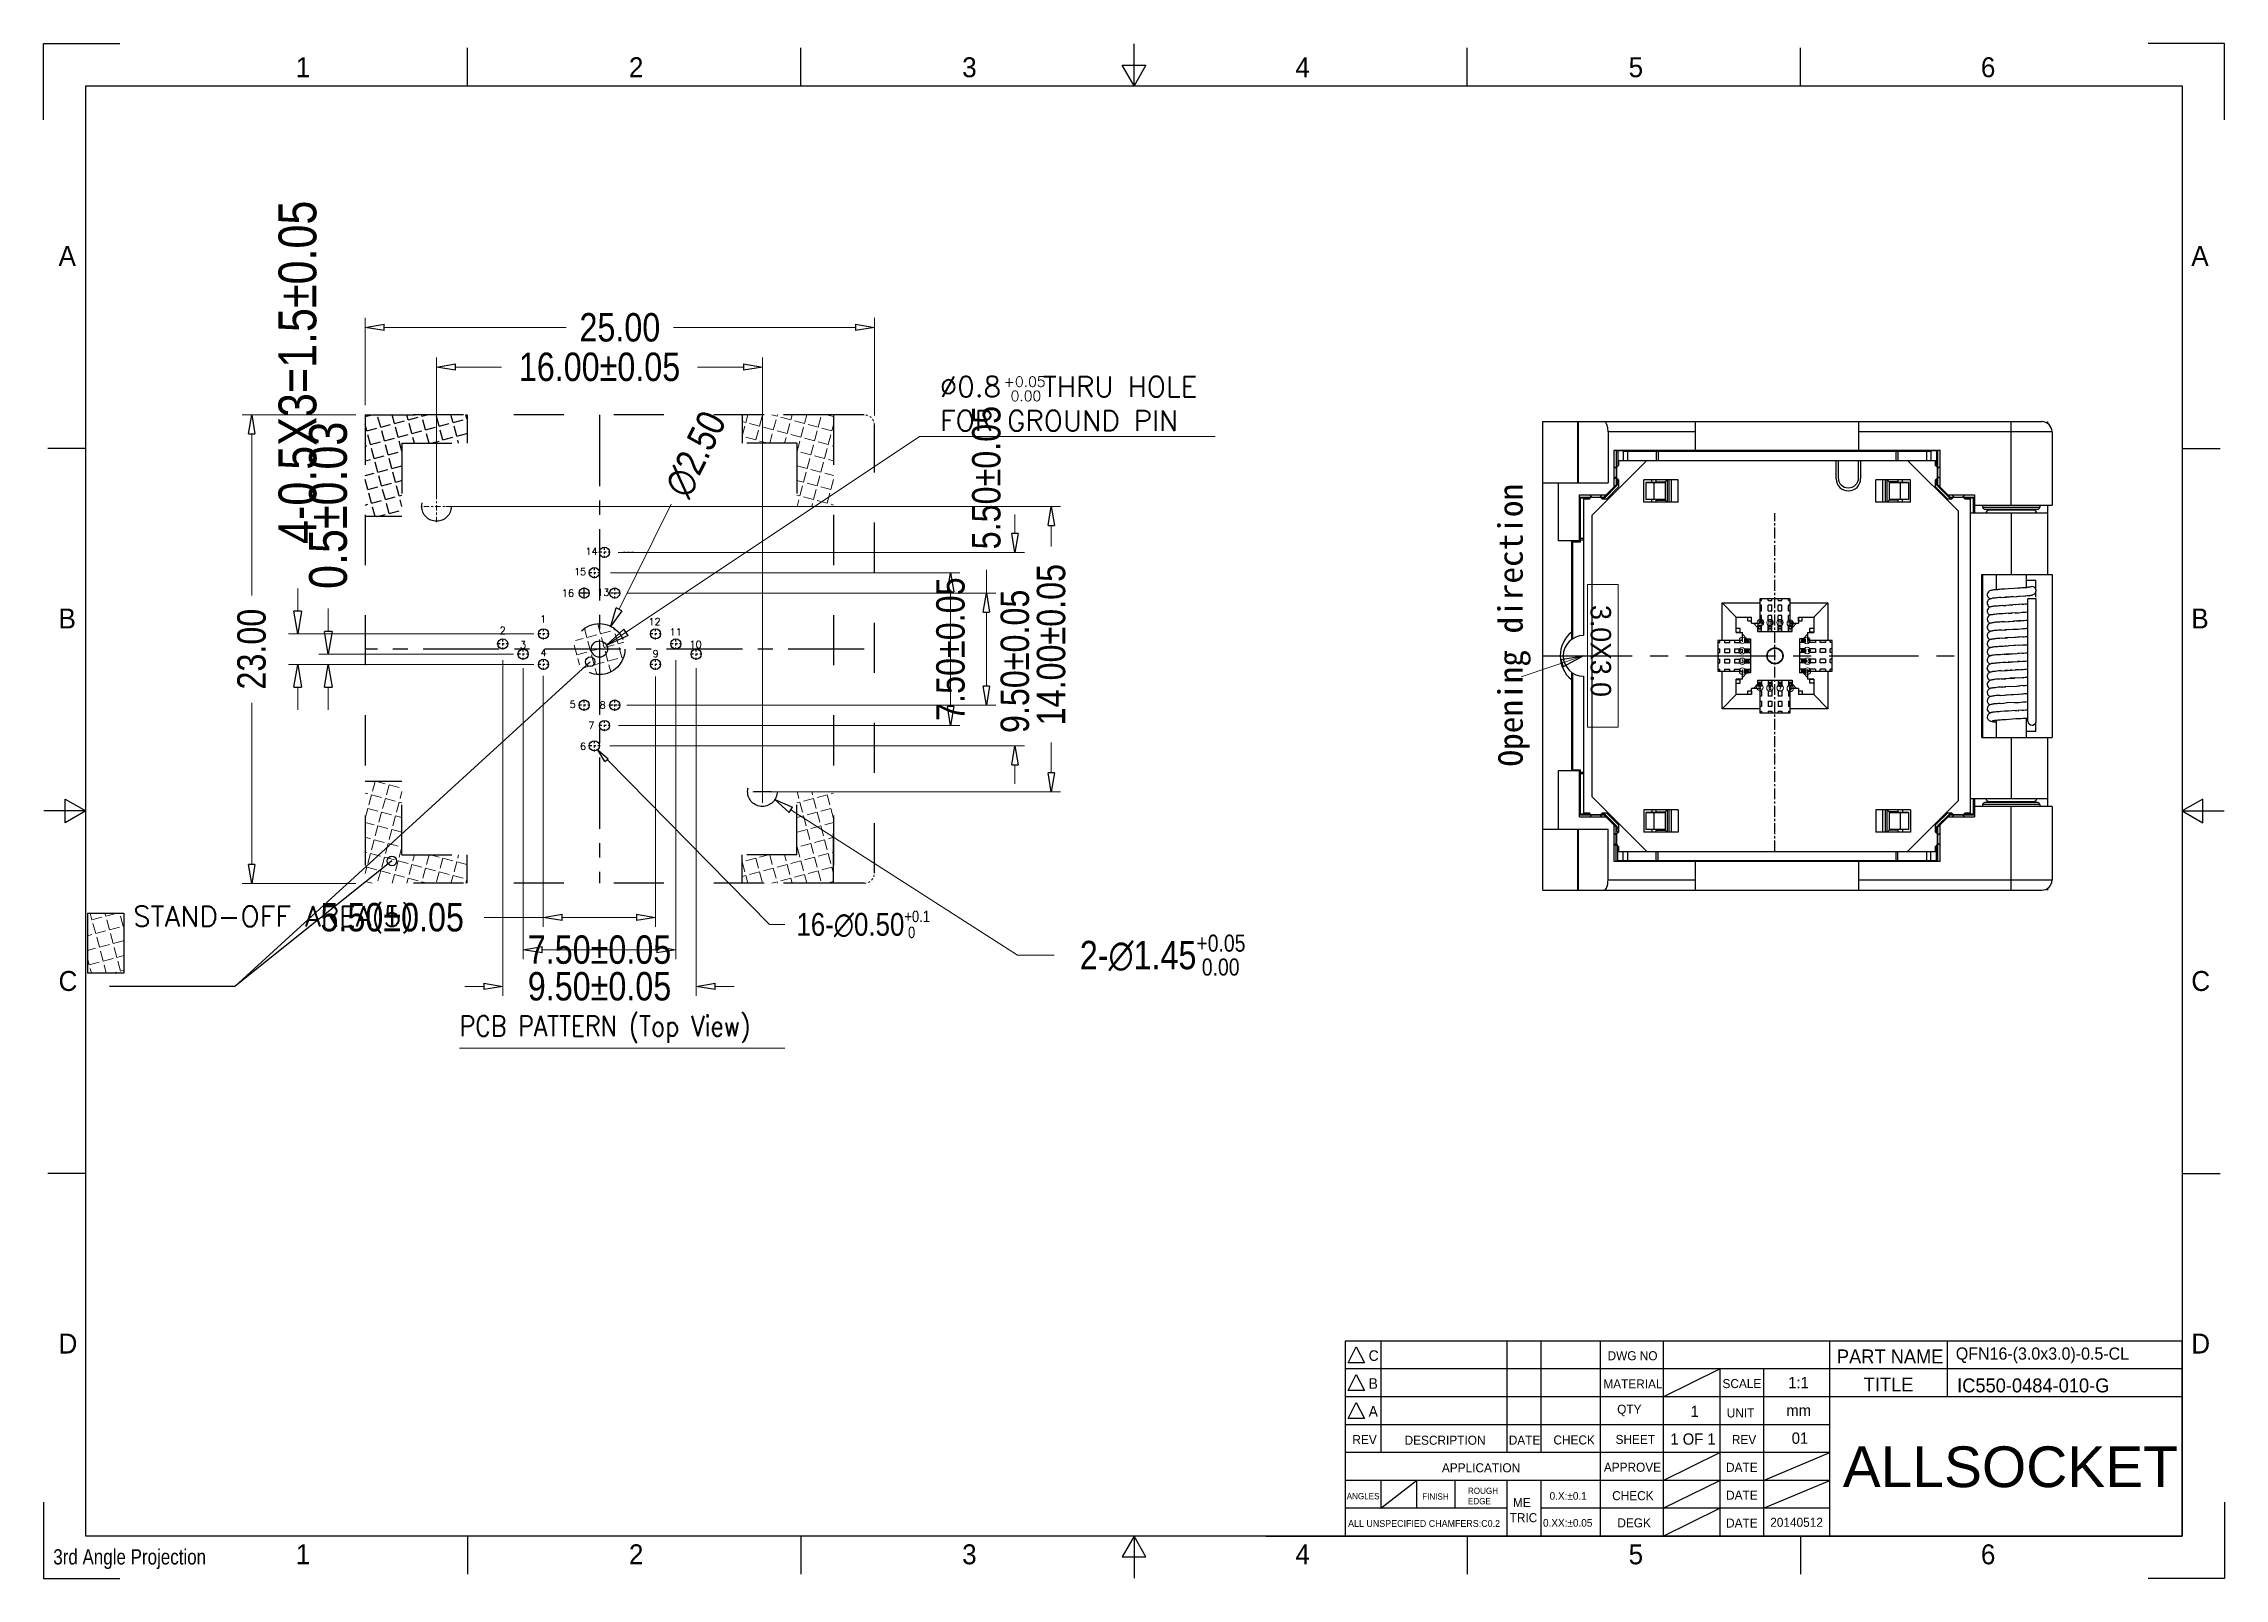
# Model space of a CAD drawing. Header units: millimetres. Extents: x 1410 to 1517, y -828 to -753.
import ezdxf
from ezdxf.enums import TextEntityAlignment as Align

# ---------------------------------------------------------------- set-up
doc = ezdxf.new("R2010")
doc.units = ezdxf.units.MM
doc.header["$LTSCALE"] = 30.734
doc.header["$PDMODE"] = 3
doc.header["$PDSIZE"] = 8
doc.linetypes.add('CENTER', pattern=[0.6, 0.375, -0.075, 0.075, -0.075])
doc.linetypes.add('HIDDEN', pattern=[0.2, 0.1, -0.1])
doc.layers.get('0').update_dxf_attribs({"linetype": 'CONTINUOUS'})
doc.layers.get('Defpoints').update_dxf_attribs({"linetype": 'CONTINUOUS'})
for name, color, linetype in [('DEFAULT_2', 8, 'HIDDEN'), ('DIM', 3, 'CONTINUOUS'), ('TuKuang', 7, 'CONTINUOUS'), ('压塊', 31, 'CONTINUOUS')]:
    doc.layers.add(name, color=color, linetype=linetype)
doc.layers.add('from', color=7, linetype='CONTINUOUS', lineweight=13)
doc.styles.add('1', font='romans.shx', dxfattribs={"height": 2.5})
doc.styles.add('2', font='romans.shx', dxfattribs={"bigfont": 'bigfont.shx'})
doc.styles.add('GB', font='', dxfattribs={"height": 4})
doc.styles.add('Mark-1', font='@Dotum.ttf')
doc.styles.add('ROMANS', font='romans.shx')
doc.styles.get("Standard").update_dxf_attribs({"font": 'txt', "width": 0.85})
doc.styles.add('TXT', font='txt.shx', dxfattribs={"bigfont": 'gbcbig.shx'})
doc.styles.get('GB').set_extended_font_data('KaiTi_GB2312')
doc.dimstyles.get("Standard").update_dxf_attribs({"dimscale": 0.97, "dimtxt": 2, "dimasz": 1.2, "dimexe": 0.5, "dimexo": 0.5, "dimgap": 0.5, "dimtad": 0, "dimtoh": 1, "dimzin": 1, "dimdsep": 46, "dimtxsty": 'Standard', "dimblk": 'CLOSEDBLANK', "dimcen": 0.5, "dimclrd": 3, "dimclre": 3, "dimclrt": 4, "dimadec": 0, "dimazin": 0, "dimtp": 0.05, "dimtm": 0.05, "dimtfac": 1, "dimtofl": 0, "dimtmove": 0, "dimatfit": 3, "dimldrblk": 'CLOSEDBLANK', "dimfxl": 1, "dimtolj": 1, "dimtzin": 0, "dimlwd": 5, "dimlwe": 5, "dimarcsym": 0})

msp = doc.modelspace()

# ---------------------------------------------------------------- texts
at = {"color": 0, "linetype": 'ByBlock', "char_height": 1, "attachment_point": 1, "style": 'ROMANS'}
for s, insert, width in [('%%C0.8   THRU HOLE FOR GROUND PIN', (1453.992, -769.349), 16.1594), ('\\A1;{\\H0.5x;\\S+0.05^  0.00;}', (1457.123, -769.349), 10.4663), ('STAND-OFF AREA(5)', (1414.376, -795.347), 15.18866)]:
    msp.add_mtext(s, dxfattribs=dict(at, insert=insert, width=width))
at = {"color": 4, "linetype": 'ByBlock', "lineweight": 9, "insert": (1450.226, -796.243), "char_height": 1.12, "attachment_point": 5}
msp.add_mtext('\\A1;16-∅0.50{\\H0.5x;\\S+0.1^  0;}', dxfattribs=at)
at = {"color": 8, "lineweight": 25, "ltscale": 10, "char_height": 0.52053, "width": 0.67136, "attachment_point": 1, "style": '2'}
for s, insert in [('{\\f@Gulim|b0|i0|c134|p34;C}', (1475.045, -817.153)), ('{\\f@Gulim|b0|i0|c134|p34;B}', (1475.045, -818.521)), ('{\\f@Gulim|b0|i0|c134|p34;A}', (1475.045, -819.888))]:
    msp.add_mtext(s, dxfattribs=dict(at, insert=insert))
at = {"color": 0, "linetype": 'ByBlock', "insert": (1498.327, -821.87), "char_height": 2, "attachment_point": 1, "style": 'ROMANS'}
msp.add_mtext_dynamic_manual_height_columns('{\\fSansSerif|b0|i0|c2|p2;ALLSOCKET}', width=14.96325, gutter_width=2.25, heights=[0], dxfattribs=at)
at = {"layer": 'DIM', "color": 8, "linetype": 'ByBlock', "lineweight": 25, "attachment_point": 7, "style": 'GB'}
for s, insert, char_height, width in [('{\\f@Gulim|b0|i0|c134|p34;QFN16-(3.0x3.0)-0.5-CL}', (1503.878, -817.794), 0.6, 3.05386), ('{\\f@Gulim|b0|i0|c134|p34;DWG NO}', (1486.778, -817.648), 0.44422, 3.71193), ('{\\f@Gulim|b0|i0|c134|p34;PART NAME}', (1498.038, -817.798), 0.68553, 5.51269), ('{\\f@Gulim|b0|i0|c134|p34;MATERIAL}', (1486.57, -819.025), 0.44422, 1.55685), ('{\\f@Gulim|b0|i0|c134|p34;SCALE}', (1492.42, -819.015), 0.44422, 1.55685), ('{\\f@Gulim|b0|i0|c134|p34;1:1}', (1495.649, -819.015), 0.55528, 1.33831), ('{\\f@Gulim|b0|i0|c134|p34;TITLE}', (1499.355, -819.174), 0.68553, 3.05386), ('{\\f@Gulim|b0|i0|c134|p34;IC550-0484-010-G}', (1503.942, -819.229), 0.68553, 3.05386), ('{\\f@Gulim|b0|i0|c134|p34;  QTY}', (1486.926, -820.39), 0.44422, 1.55685), ('{\\f@Gulim|b0|i0|c134|p34;1}', (1490.855, -820.427), 0.55528, 0.96925), ('{\\f@Gulim|b0|i0|c134|p34;UNIT}', (1492.63, -820.455), 0.44422, 1.55685), ('{\\f@Gulim|b0|i0|c134|p34;mm}', (1495.556, -820.383), 0.55528, 1.33831), ('{\\f@Gulim|b0|i0|c134|p34;SHEET}', (1487.17, -821.757), 0.44422, 1.55685), ('{\\f@Gulim|b0|i0|c134|p34;1 OF 1}', (1489.862, -821.795), 0.55528, 2.60519), ('{\\f@Gulim|b0|i0|c134|p34;01}', (1495.82, -821.75), 0.55528, 1.33831), ('{\\f@Gulim|b0|i0|c134|p34;REV}', (1474.248, -821.759), 0.44422, 1.55685), ('{\\f@Gulim|b0|i0|c134|p34;DESCRIPTION}', (1476.811, -821.796), 0.44422, 1.55685), ('{\\f@Gulim|b0|i0|c134|p34;DATE}', (1481.926, -821.783), 0.44422, 1.55685), ('{\\f@Gulim|b0|i0|c134|p34;CHECK}', (1484.119, -821.783), 0.44422, 1.55685), ('{\\f@Gulim|b0|i0|c134|p34;REV}', (1492.881, -821.759), 0.44422, 1.55685), ('{\\f@Gulim|b0|i0|c134|p34;APPLICATION}', (1478.643, -823.148), 0.44422, 1.55685), ('{\\f@Gulim|b0|i0|c134|p34;APPROVE}', (1486.595, -823.121), 0.44422, 1.55685), ('{\\f@Gulim|b0|i0|c134|p34;DATE}', (1492.597, -823.121), 0.44422, 1.55685), ('{\\f@Gulim|b0|i0|c134|p34;ROUGH \\PEDGE}', (1479.921, -824.714), 0.30385, 1.22829), ('{\\f@Gulim|b0|i0|c134|p34; ME\\PTRIC}', (1481.969, -825.598), 0.44422, 1.55685), ('{\\f@Gulim|b0|i0|c134|p34;0.X:%%P0.1}', (1483.932, -824.493), 0.37481, 2.52294), ('{\\f@Gulim|b0|i0|c134|p34;CHECK}', (1487.004, -824.517), 0.44422, 1.55685), ('{\\f@Gulim|b0|i0|c134|p34;DATE}', (1492.597, -824.488), 0.44422, 1.55685), ('{\\f@Gulim|b0|i0|c134|p34;0.XX:%%P0.05}', (1483.609, -825.817), 0.37481, 2.81226), ('{\\f@Gulim|b0|i0|c134|p34;DEGK}', (1487.258, -825.852), 0.44422, 1.55685), ('{\\f@Gulim|b0|i0|c134|p34;DATE}', (1492.597, -825.855), 0.44422, 1.55685), ('{\\f@Gulim|b0|i0|c134|p34;20140512}', (1494.765, -825.825), 0.44422, 1.28893)]:
    msp.add_mtext(s, dxfattribs=dict(at, insert=insert, char_height=char_height, width=width))
at = {"layer": 'DIM', "color": 8, "linetype": 'ByBlock', "lineweight": 9, "attachment_point": 7, "style": 'GB'}
for s, insert, char_height, width in [('{\\f@Gulim|b0|i0|c134|p34;ANGLES}', (1473.968, -824.469), 0.30385, 1.647), ('{\\f@Gulim|b0|i0|c134|p34;FINISH}', (1477.674, -824.486), 0.30385, 1.42111), ('{\\f@Gulim|b0|i0|c134|p34;\\C8;ALL UNSPECIFIED CHAMFERS:C0.2}', (1474.037, -825.827), 0.33423, 7.928)]:
    msp.add_mtext(s, dxfattribs=dict(at, insert=insert, char_height=char_height, width=width))
at = {"layer": 'from', "color": 6, "linetype": 'ByBlock', "style": 'TXT'}
for s, height, p in [('14', 0.35, (1436.887, -777.927)), ('15', 0.35, (1436.326, -778.929)), ('16', 0.35, (1435.729, -779.981)), ('13', 0.35, (1437.462, -779.946)), ('2', 0.35, (1432.521, -781.817)), ('1', 0.35, (1434.511, -781.247)), ('12', 0.35, (1439.977, -781.384)), ('16', 0.15, (1494.287, -781.42)), ('15', 0.15, (1494.755, -781.428)), ('14', 0.15, (1495.245, -781.426)), ('13', 0.15, (1495.748, -781.462)), ('3', 0.35, (1433.523, -782.519)), ('4', 0.35, (1434.532, -782.902)), ('11', 0.35, (1441.02, -781.894)), ('10', 0.35, (1441.999, -782.502)), ('2', 0.15, (1493.376, -782.819)), ('1', 0.15, (1493.398, -782.297)), ('12', 0.15, (1496.561, -782.308)), ('11', 0.15, (1496.576, -782.8)), ('9', 0.35, (1440.04, -782.95)), ('3', 0.15, (1493.394, -783.326)), ('4', 0.15, (1493.398, -783.812)), ('10', 0.15, (1496.598, -783.317)), ('9', 0.15, (1496.598, -783.812)), ('5', 0.15, (1494.254, -784.607)), ('6', 0.15, (1494.75, -784.639)), ('7', 0.15, (1495.254, -784.637)), ('8', 0.15, (1495.748, -784.662)), ('5', 0.35, (1435.959, -785.442)), ('8', 0.35, (1437.431, -785.47)), ('7', 0.35, (1436.879, -786.473)), ('6', 0.35, (1436.468, -787.498))]:
    msp.add_text(s, height=height, dxfattribs=at).set_placement(p, align=Align.MIDDLE)
at = {"layer": '压塊', "linetype": 'Continuous', "style": 'Mark-1'}
msp.add_text('3.0X3.0', height=1, rotation=270, dxfattribs=at).set_placement((1485.948, -780.567))

# ---------------------------------------------------------------- blocks, each defined once
blk = doc.blocks.new('_CLOSEDBLANK')
at = {"color": 0, "linetype": 'ByBlock'}
for p, q in [((-1, 0.167), (0, 0)), ((-1, 0.167), (-1, -0.167)), ((0, 0), (-1, -0.167))]:
    blk.add_line(p, q, dxfattribs=at)
blk = doc.blocks.new('*D4')
at = {"layer": 'Defpoints', "color": 0, "linetype": 'ByBlock', "transparency": 16777216}
for p in [(1429.28, -775.73), (1445.28, -789.73), (1459.46, -789.73)]:
    blk.add_point(p, dxfattribs=at)
at = {"layer": 'DIM', "color": 3, "linetype": 'ByBlock', "lineweight": 5, "transparency": 16777216}
for p, q in [((1429.74, -775.73), (1459.92, -775.73)), ((1459.46, -776.66), (1459.46, -777.7)), ((1459.46, -788.8), (1459.46, -787.32)), ((1445.74, -789.73), (1459.92, -789.73))]:
    blk.add_line(p, q, dxfattribs=at)
at = {"layer": 'DIM', "color": 3, "linetype": 'ByBlock', "lineweight": 5, "transparency": 16777216, "xscale": 0.93, "yscale": 0.93, "zscale": 0.93}
for p, rotation in [((1459.46, -775.73), 90), ((1459.46, -789.73), 270)]:
    blk.add_blockref('_CLOSEDBLANK', p, dxfattribs=dict(at, rotation=rotation))
at = {"layer": 'DIM', "color": 4, "linetype": 'ByBlock', "transparency": 16777216, "insert": (1459.46, -782.51), "char_height": 1.395, "attachment_point": 5, "rotation": 90}
blk.add_mtext('\\A1;14.00±0.05', dxfattribs=at)
blk = doc.blocks.new('*D5')
at = {"layer": 'Defpoints', "color": 0, "linetype": 'ByBlock', "transparency": 16777216}
for p in [(1429.28, -768.88), (1429.28, -775.73), (1445.28, -789.73)]:
    blk.add_point(p, dxfattribs=at)
at = {"layer": 'DIM', "color": 3, "linetype": 'ByBlock', "lineweight": 5, "transparency": 16777216}
for p, q in [((1429.28, -775.26), (1429.28, -768.42)), ((1445.28, -789.26), (1445.28, -768.42)), ((1430.21, -768.88), (1432.46, -768.88)), ((1444.35, -768.88), (1442.09, -768.88))]:
    blk.add_line(p, q, dxfattribs=at)
at = {"layer": 'DIM', "color": 3, "linetype": 'ByBlock', "lineweight": 5, "transparency": 16777216, "xscale": 0.93, "yscale": 0.93, "zscale": 0.93, "rotation": 180}
blk.add_blockref('_CLOSEDBLANK', (1429.28, -768.88), dxfattribs=at)
at = {"layer": 'DIM', "color": 3, "linetype": 'ByBlock', "lineweight": 5, "transparency": 16777216, "xscale": 0.93, "yscale": 0.93, "zscale": 0.93}
blk.add_blockref('_CLOSEDBLANK', (1445.28, -768.88), dxfattribs=at)
at = {"layer": 'DIM', "color": 4, "linetype": 'ByBlock', "transparency": 16777216, "insert": (1437.28, -768.88), "char_height": 1.395, "attachment_point": 5}
blk.add_mtext('\\A1;16.00±0.05', dxfattribs=at)
blk = doc.blocks.new('*D6')
at = {"layer": 'Defpoints', "color": 0, "linetype": 'ByBlock', "transparency": 16777216}
for p in [(1433.53, -783.2), (1441.03, -782.8), (1441.03, -797.49)]:
    blk.add_point(p, dxfattribs=at)
at = {"layer": 'DIM', "color": 3, "linetype": 'ByBlock', "lineweight": 5, "transparency": 16777216}
for p, q in [((1433.53, -783.67), (1433.53, -797.95)), ((1441.03, -783.27), (1441.03, -797.95)), ((1434.46, -797.49), (1440.1, -797.49))]:
    blk.add_line(p, q, dxfattribs=at)
at = {"layer": 'DIM', "color": 3, "linetype": 'ByBlock', "lineweight": 5, "transparency": 16777216, "xscale": 0.93, "yscale": 0.93, "zscale": 0.93, "rotation": 180}
blk.add_blockref('_CLOSEDBLANK', (1433.53, -797.49), dxfattribs=at)
at = {"layer": 'DIM', "color": 3, "linetype": 'ByBlock', "lineweight": 5, "transparency": 16777216, "xscale": 0.93, "yscale": 0.93, "zscale": 0.93}
blk.add_blockref('_CLOSEDBLANK', (1441.03, -797.49), dxfattribs=at)
at = {"layer": 'DIM', "color": 4, "linetype": 'ByBlock', "transparency": 16777216, "insert": (1437.28, -797.49), "char_height": 1.395, "attachment_point": 5}
blk.add_mtext('\\A1;7.50±0.05', dxfattribs=at)
blk = doc.blocks.new('*D7')
at = {"layer": 'Defpoints', "color": 0, "linetype": 'ByBlock', "transparency": 16777216}
for p in [(1432.53, -782.8), (1442.03, -783.2), (1442.03, -799.29)]:
    blk.add_point(p, dxfattribs=at)
at = {"layer": 'DIM', "color": 3, "linetype": 'ByBlock', "lineweight": 5, "transparency": 16777216}
for p, q in [((1432.53, -783.27), (1432.53, -799.75)), ((1442.03, -783.67), (1442.03, -799.75)), ((1431.6, -799.29), (1430.67, -799.29)), ((1442.96, -799.29), (1443.89, -799.29))]:
    blk.add_line(p, q, dxfattribs=at)
at = {"layer": 'DIM', "color": 3, "linetype": 'ByBlock', "lineweight": 5, "transparency": 16777216, "xscale": 0.93, "yscale": 0.93, "zscale": 0.93}
blk.add_blockref('_CLOSEDBLANK', (1432.53, -799.29), dxfattribs=at)
at = {"layer": 'DIM', "color": 3, "linetype": 'ByBlock', "lineweight": 5, "transparency": 16777216, "xscale": 0.93, "yscale": 0.93, "zscale": 0.93, "rotation": 180}
blk.add_blockref('_CLOSEDBLANK', (1442.03, -799.29), dxfattribs=at)
at = {"layer": 'DIM', "color": 4, "linetype": 'ByBlock', "transparency": 16777216, "insert": (1437.28, -799.29), "char_height": 1.395, "attachment_point": 5}
blk.add_mtext('\\A1;9.50±0.05', dxfattribs=at)
blk = doc.blocks.new('*D8')
at = {"layer": 'Defpoints', "color": 0, "linetype": 'ByBlock', "transparency": 16777216}
for p in [(1437.73, -777.98), (1437.33, -787.48), (1457.68, -787.48)]:
    blk.add_point(p, dxfattribs=at)
at = {"layer": 'DIM', "color": 3, "linetype": 'ByBlock', "lineweight": 5, "transparency": 16777216}
for p, q in [((1457.68, -777.05), (1457.68, -776.12)), ((1438.19, -777.98), (1458.15, -777.98)), ((1437.79, -787.48), (1458.15, -787.48)), ((1457.68, -788.41), (1457.68, -789.34))]:
    blk.add_line(p, q, dxfattribs=at)
at = {"layer": 'DIM', "color": 3, "linetype": 'ByBlock', "lineweight": 5, "transparency": 16777216, "xscale": 0.93, "yscale": 0.93, "zscale": 0.93}
for p, rotation in [((1457.68, -777.98), 270), ((1457.68, -787.48), 90)]:
    blk.add_blockref('_CLOSEDBLANK', p, dxfattribs=dict(at, rotation=rotation))
at = {"layer": 'DIM', "color": 4, "linetype": 'ByBlock', "transparency": 16777216, "insert": (1457.68, -783.33), "char_height": 1.395, "attachment_point": 5, "rotation": 90}
blk.add_mtext('\\A1;9.50±0.05', dxfattribs=at)
blk = doc.blocks.new('*D9')
at = {"layer": 'Defpoints', "color": 0, "linetype": 'ByBlock', "transparency": 16777216}
for p in [(1420.2, -771.23), (1425.78, -771.23), (1425.78, -794.23)]:
    blk.add_point(p, dxfattribs=at)
at = {"layer": 'DIM', "color": 3, "linetype": 'ByBlock', "lineweight": 5, "transparency": 16777216}
for p, q in [((1425.31, -771.23), (1419.74, -771.23)), ((1420.2, -772.16), (1420.2, -780.09)), ((1420.2, -793.3), (1420.2, -785.37)), ((1425.31, -794.23), (1419.74, -794.23))]:
    blk.add_line(p, q, dxfattribs=at)
at = {"layer": 'DIM', "color": 3, "linetype": 'ByBlock', "lineweight": 5, "transparency": 16777216, "xscale": 0.93, "yscale": 0.93, "zscale": 0.93}
for p, rotation in [((1420.2, -771.23), 90), ((1420.2, -794.23), 270)]:
    blk.add_blockref('_CLOSEDBLANK', p, dxfattribs=dict(at, rotation=rotation))
at = {"layer": 'DIM', "color": 4, "linetype": 'ByBlock', "transparency": 16777216, "insert": (1420.2, -782.73), "char_height": 1.395, "attachment_point": 5, "rotation": 90}
blk.add_mtext('\\A1;23.00', dxfattribs=at)
blk = doc.blocks.new('*D10')
at = {"layer": 'Defpoints', "color": 0, "linetype": 'ByBlock', "transparency": 16777216}
for p in [(1425.78, -766.94), (1425.78, -771.23), (1450.78, -771.73)]:
    blk.add_point(p, dxfattribs=at)
at = {"layer": 'DIM', "color": 3, "linetype": 'ByBlock', "lineweight": 5, "transparency": 16777216}
for p, q in [((1425.78, -770.76), (1425.78, -766.47)), ((1450.78, -771.26), (1450.78, -766.47)), ((1426.71, -766.94), (1435.64, -766.94)), ((1449.85, -766.94), (1440.91, -766.94))]:
    blk.add_line(p, q, dxfattribs=at)
at = {"layer": 'DIM', "color": 3, "linetype": 'ByBlock', "lineweight": 5, "transparency": 16777216, "xscale": 0.93, "yscale": 0.93, "zscale": 0.93, "rotation": 180}
blk.add_blockref('_CLOSEDBLANK', (1425.78, -766.94), dxfattribs=at)
at = {"layer": 'DIM', "color": 3, "linetype": 'ByBlock', "lineweight": 5, "transparency": 16777216, "xscale": 0.93, "yscale": 0.93, "zscale": 0.93}
blk.add_blockref('_CLOSEDBLANK', (1450.78, -766.94), dxfattribs=at)
at = {"layer": 'DIM', "color": 4, "linetype": 'ByBlock', "transparency": 16777216, "insert": (1438.28, -766.94), "char_height": 1.395, "attachment_point": 5}
blk.add_mtext('\\A1;25.00', dxfattribs=at)
blk = doc.blocks.new('*D11')
at = {"layer": 'Defpoints', "color": 0, "linetype": 'ByBlock', "transparency": 16777216}
for p in [(1437.83, -781.61), (1436.72, -783.85)]:
    blk.add_point(p, dxfattribs=at)
at = {"layer": 'DIM', "color": 3, "linetype": 'ByBlock', "lineweight": 5, "transparency": 16777216}
for p, q in [((1440.79, -775.61), (1438.24, -780.77)), ((1436.81, -782.73), (1437.74, -782.73)), ((1437.28, -783.19), (1437.28, -782.26))]:
    blk.add_line(p, q, dxfattribs=at)
at = {"layer": 'DIM', "color": 3, "linetype": 'ByBlock', "lineweight": 5, "transparency": 16777216, "xscale": 0.93, "yscale": 0.93, "zscale": 0.93, "rotation": 243.72776243067}
blk.add_blockref('_CLOSEDBLANK', (1437.83, -781.61), dxfattribs=at)
at = {"layer": 'DIM', "color": 4, "linetype": 'ByBlock', "transparency": 16777216, "insert": (1442, -773.16), "char_height": 1.395, "attachment_point": 5, "rotation": 63.7278}
blk.add_mtext('\\A1;∅2.50', dxfattribs=at)
blk = doc.blocks.new('*D12')
at = {"layer": 'Defpoints', "color": 0, "linetype": 'ByBlock', "transparency": 16777216}
for p in [(1437.35, -778.98), (1437.75, -786.48), (1454.52, -786.48)]:
    blk.add_point(p, dxfattribs=at)
at = {"layer": 'DIM', "color": 3, "linetype": 'ByBlock', "lineweight": 5, "transparency": 16777216}
for p, q in [((1437.82, -778.98), (1454.98, -778.98)), ((1454.52, -779.91), (1454.52, -785.55)), ((1438.22, -786.48), (1454.98, -786.48))]:
    blk.add_line(p, q, dxfattribs=at)
at = {"layer": 'DIM', "color": 3, "linetype": 'ByBlock', "lineweight": 5, "transparency": 16777216, "xscale": 0.93, "yscale": 0.93, "zscale": 0.93}
for p, rotation in [((1454.52, -778.98), 90), ((1454.52, -786.48), 270)]:
    blk.add_blockref('_CLOSEDBLANK', p, dxfattribs=dict(at, rotation=rotation))
at = {"layer": 'DIM', "color": 4, "linetype": 'ByBlock', "transparency": 16777216, "insert": (1454.52, -782.73), "char_height": 1.395, "attachment_point": 5, "rotation": 90}
blk.add_mtext('\\A1;7.50±0.05', dxfattribs=at)
blk = doc.blocks.new('*D13')
at = {"layer": 'Defpoints', "color": 0, "linetype": 'ByBlock', "transparency": 16777216}
for p in [(1438.15, -779.98), (1438.15, -785.48), (1456.28, -785.48)]:
    blk.add_point(p, dxfattribs=at)
at = {"layer": 'DIM', "color": 3, "linetype": 'ByBlock', "lineweight": 5, "transparency": 16777216}
for p, q in [((1456.28, -779.98), (1456.28, -778.83)), ((1438.62, -779.98), (1456.74, -779.98)), ((1456.28, -784.55), (1456.28, -780.91)), ((1438.62, -785.48), (1456.74, -785.48))]:
    blk.add_line(p, q, dxfattribs=at)
at = {"layer": 'DIM', "color": 3, "linetype": 'ByBlock', "lineweight": 5, "transparency": 16777216, "xscale": 0.93, "yscale": 0.93, "zscale": 0.93}
for p, rotation in [((1456.28, -779.98), 90), ((1456.28, -785.48), 270)]:
    blk.add_blockref('_CLOSEDBLANK', p, dxfattribs=dict(at, rotation=rotation))
at = {"layer": 'DIM', "color": 4, "linetype": 'ByBlock', "transparency": 16777216, "insert": (1456.28, -774.31), "char_height": 1.395, "attachment_point": 5, "rotation": 90}
blk.add_mtext('\\A1;5.50±0.05', dxfattribs=at)
blk = doc.blocks.new('*D14')
at = {"layer": 'Defpoints', "color": 0, "linetype": 'ByBlock', "transparency": 16777216}
for p in [(1434.52, -783.58), (1440.03, -783.6), (1434.52, -795.9)]:
    blk.add_point(p, dxfattribs=at)
at = {"layer": 'DIM', "color": 3, "linetype": 'ByBlock', "lineweight": 5, "transparency": 16777216}
for p, q in [((1434.52, -784.04), (1434.52, -796.36)), ((1440.03, -784.07), (1440.03, -796.36)), ((1434.52, -795.9), (1431.62, -795.9)), ((1439.1, -795.9), (1435.45, -795.9))]:
    blk.add_line(p, q, dxfattribs=at)
at = {"layer": 'DIM', "color": 3, "linetype": 'ByBlock', "lineweight": 5, "transparency": 16777216, "xscale": 0.93, "yscale": 0.93, "zscale": 0.93, "rotation": 180}
blk.add_blockref('_CLOSEDBLANK', (1434.52, -795.9), dxfattribs=at)
at = {"layer": 'DIM', "color": 3, "linetype": 'ByBlock', "lineweight": 5, "transparency": 16777216, "xscale": 0.93, "yscale": 0.93, "zscale": 0.93}
blk.add_blockref('_CLOSEDBLANK', (1440.03, -795.9), dxfattribs=at)
at = {"layer": 'DIM', "color": 4, "linetype": 'ByBlock', "transparency": 16777216, "insert": (1427.1, -795.9), "char_height": 1.395, "attachment_point": 5}
blk.add_mtext('\\A1;5.50±0.05', dxfattribs=at)
blk = doc.blocks.new('asdf456')
at = {"color": 8}
for p, q in [((1449.22, 152.96), (1448.09, 154.93)), ((1448.09, 154.93), (1450.34, 154.93)), ((1450.34, 154.93), (1449.22, 152.96)), ((1348.08, 83.25), (1348.08, 85.49)), ((1348.08, 85.49), (1350.05, 84.37)), ((1550.36, 85.49), (1548.39, 84.37)), ((1550.36, 83.25), (1550.36, 85.49)), ((1350.05, 84.37), (1348.08, 83.25)), ((1548.39, 84.37), (1550.36, 83.25)), ((1449.22, 15.77), (1448.09, 13.81)), ((1450.34, 13.81), (1449.22, 15.77)), ((1448.09, 13.81), (1450.34, 13.81))]:
    blk.add_line(p, q, dxfattribs=at)
at = {"layer": 'TuKuang', "color": 8}
for p, q in [((1449.22, 152.96), (1449.22, 156.94)), ((1386.16, 152.96), (1386.16, 156.57)), ((1417.69, 152.96), (1417.69, 156.57)), ((1480.75, 152.96), (1480.75, 156.57)), ((1512.28, 152.96), (1512.28, 156.57)), ((1350.05, 15.77), (1350.05, 152.96)), ((1350.05, 152.96), (1548.39, 152.96)), ((1548.39, 152.96), (1548.39, 15.77)), ((1350.05, 118.67), (1346.44, 118.67)), ((1548.39, 118.67), (1552, 118.67)), ((1350.05, 84.37), (1346.07, 84.37)), ((1548.39, 84.37), (1552.36, 84.37)), ((1350.05, 50.07), (1346.44, 50.07)), ((1548.39, 50.07), (1552, 50.07)), ((1548.39, 15.77), (1350.05, 15.77)), ((1386.16, 15.77), (1386.16, 12.16)), ((1417.69, 15.77), (1417.69, 12.16)), ((1449.22, 15.77), (1449.22, 11.8)), ((1480.75, 15.77), (1480.75, 12.16)), ((1512.28, 15.77), (1512.28, 12.16))]:
    blk.add_line(p, q, dxfattribs=at)
for points in [[(1346.05, 149.74), (1346.05, 156.96), (1353.27, 156.96)], [(1552.39, 149.74), (1552.39, 156.96), (1545.17, 156.96)], [(1346.05, 18.99), (1346.05, 11.77), (1353.27, 11.77)], [(1552.39, 18.99), (1552.39, 11.77), (1545.17, 11.77)]]:
    blk.add_lwpolyline(points, dxfattribs=at)
at = {"color": 8, "char_height": 1.8844, "attachment_point": 1, "style": '1'}
for s, insert, width in [('{\\f@Gulim|b0|i0|c0|p34;1}', (1369.9, 155.67), 8.3008), ('{\\f@Gulim|b0|i0|c134|p34;2}', (1401.43, 155.67), 8.3008), ('{\\f@Gulim|b0|i0|c134|p34;3}', (1432.96, 155.67), 8.3008), ('{\\f@Gulim|b0|i0|c134|p34;4}', (1464.49, 155.67), 8.3008), ('{\\f@Gulim|b0|i0|c134|p34;5}', (1496.02, 155.67), 8.3008), ('{\\f@Gulim|b0|i0|c134|p34;6}', (1529.35, 155.67), 8.3008), ('{\\f@Gulim|b0|i0|c134|p34;A}', (1347.46, 137.82), 9.0416), ('{\\f@Gulim|b0|i0|c134|p34;A}', (1549.26, 137.82), 9.0416), ('{\\f@Gulim|b0|i0|c134|p34;B}', (1347.46, 103.52), 9.0416), ('{\\f@Gulim|b0|i0|c134|p34;B}', (1549.26, 103.52), 9.0416), ('{\\f@Gulim|b0|i0|c134|p34;C}', (1347.46, 69.23), 9.0416), ('{\\f@Gulim|b0|i0|c134|p34;C}', (1549.26, 69.23), 9.0416), ('{\\f@Gulim|b0|i0|c134|p34;D}', (1347.46, 34.93), 9.0416), ('{\\f@Gulim|b0|i0|c134|p34;D}', (1549.26, 34.93), 9.0416), ('{\\f@Gulim|b0|i0|c0|p34;1}', (1369.9, 14.99), 8.3008), ('{\\f@Gulim|b0|i0|c134|p34;2}', (1401.43, 14.99), 8.3008), ('{\\f@Gulim|b0|i0|c134|p34;3}', (1432.96, 14.99), 8.3008), ('{\\f@Gulim|b0|i0|c134|p34;4}', (1464.49, 14.99), 8.3008), ('{\\f@Gulim|b0|i0|c134|p34;5}', (1496.02, 14.99), 8.3008), ('{\\f@Gulim|b0|i0|c134|p34;6}', (1529.35, 14.99), 8.3008)]:
    blk.add_mtext(s, dxfattribs=dict(at, insert=insert, width=width))
at = {"layer": 'TuKuang', "color": 8, "lineweight": 9, "insert": (1346.96, 14.53), "char_height": 1.4441, "width": 18.5479, "attachment_point": 1}
blk.add_mtext('{\\f@Gulim|b0|i0|c0|p34;\\C8;3rd Angle Projection}', dxfattribs=at)
blk = doc.blocks.new('P')
at = {"lineweight": 9}
blk.add_line((1851.26, 2772.63), (1883.21, 2772.63), dxfattribs=at)
at = {"lineweight": 9, "insert": (1851.27, 2775.82), "char_height": 2, "attachment_point": 1}
blk.add_mtext('{\\Fromans|c0;PCB PATTERN (Top View)}', dxfattribs=at)
blk = doc.blocks.new('*D15')
at = {"layer": 'Defpoints', "color": 0, "linetype": 'ByBlock', "transparency": 16777216}
for p in [(1444.67, -789.34), (1445.89, -790.12)]:
    blk.add_point(p, dxfattribs=at)
at = {"layer": 'DIM', "color": 3, "linetype": 'ByBlock', "lineweight": 5, "transparency": 16777216}
for p, q in [((1444.81, -789.73), (1445.74, -789.73)), ((1445.28, -790.19), (1445.28, -789.26)), ((1457.8, -797.75), (1446.67, -790.62)), ((1459.6, -797.75), (1457.8, -797.75))]:
    blk.add_line(p, q, dxfattribs=at)
at = {"layer": 'DIM', "color": 3, "linetype": 'ByBlock', "lineweight": 5, "transparency": 16777216, "xscale": 0.93, "yscale": 0.93, "zscale": 0.93, "rotation": 147.3529996918224}
blk.add_blockref('_CLOSEDBLANK', (1445.89, -790.12), dxfattribs=at)
at = {"layer": 'DIM', "color": 4, "linetype": 'ByBlock', "transparency": 16777216, "insert": (1464.93, -797.75), "char_height": 1.395, "attachment_point": 5}
blk.add_mtext('\\A1;2-∅1.45{\\H0.837000;\\S+0.05^  0.00;}', dxfattribs=at)
blk = doc.blocks.new('*D16')
at = {"layer": 'Defpoints', "color": 0, "linetype": 'ByBlock', "transparency": 16777216}
for p in [(1423.96, -782.98), (1433.53, -782.98), (1434.53, -783.48)]:
    blk.add_point(p, dxfattribs=at)
at = {"layer": 'DIM', "color": 3, "linetype": 'ByBlock', "lineweight": 5, "transparency": 16777216}
for p, q in [((1423.96, -781.86), (1423.96, -780.74)), ((1433.06, -782.98), (1423.49, -782.98)), ((1434.06, -783.48), (1423.49, -783.48)), ((1423.96, -784.59), (1423.96, -785.71))]:
    blk.add_line(p, q, dxfattribs=at)
at = {"layer": 'DIM', "color": 3, "linetype": 'ByBlock', "lineweight": 5, "transparency": 16777216, "xscale": 1.116, "yscale": 1.116, "zscale": 1.116}
for p, rotation in [((1423.96, -782.98), 270), ((1423.96, -783.48), 90)]:
    blk.add_blockref('_CLOSEDBLANK', p, dxfattribs=dict(at, rotation=rotation))
at = {"layer": 'DIM', "color": 4, "linetype": 'ByBlock', "transparency": 16777216, "insert": (1423.96, -775.67), "char_height": 1.86, "attachment_point": 5, "rotation": 90}
blk.add_mtext('\\A1;0.5%%P0.03', dxfattribs=at)
blk = doc.blocks.new('*D17')
at = {"layer": 'Defpoints', "color": 0, "linetype": 'ByBlock', "transparency": 16777216}
for p in [(1422.46, -781.98), (1434.53, -781.98), (1434.53, -783.48)]:
    blk.add_point(p, dxfattribs=at)
at = {"layer": 'DIM', "color": 3, "linetype": 'ByBlock', "lineweight": 5, "transparency": 16777216}
for p, q in [((1422.46, -780.86), (1422.46, -779.75)), ((1434.06, -781.98), (1422, -781.98)), ((1434.06, -783.48), (1422, -783.48)), ((1422.46, -784.59), (1422.46, -785.71))]:
    blk.add_line(p, q, dxfattribs=at)
at = {"layer": 'DIM', "color": 3, "linetype": 'ByBlock', "lineweight": 5, "transparency": 16777216, "xscale": 1.116, "yscale": 1.116, "zscale": 1.116}
for p, rotation in [((1422.46, -781.98), 270), ((1422.46, -783.48), 90)]:
    blk.add_blockref('_CLOSEDBLANK', p, dxfattribs=dict(at, rotation=rotation))
at = {"layer": 'DIM', "color": 4, "linetype": 'ByBlock', "transparency": 16777216, "insert": (1422.46, -769.14), "char_height": 1.86, "attachment_point": 5, "rotation": 90}
blk.add_mtext('\\A1;4-0.5X3=1.5%%P0.05', dxfattribs=at)
blk = doc.blocks.new('b')
at = {"color": 7, "linetype": 'Continuous'}
for p, q in [((1258.82, -767.66), (1258.82, -744.66)), ((1258.82, -744.66), (1283.32, -744.66)), ((1260.54, -747.66), (1260.54, -744.66)), ((1260.55, -744.66), (1260.55, -747.66)), ((1262.02, -745.16), (1262.02, -747.66)), ((1266.32, -745.16), (1262.02, -745.16)), ((1266.32, -746.06), (1266.32, -744.66)), ((1274.32, -744.66), (1274.32, -746.06)), ((1283.82, -745.16), (1274.32, -745.16)), ((1281.82, -748.76), (1281.82, -744.66)), ((1283.62, -744.76), (1283.62, -744.66)), ((1283.82, -745.16), (1283.82, -748.76)), ((1262.32, -747.86), (1262.32, -746.06)), ((1262.32, -746.06), (1278.32, -746.06)), ((1262.42, -746.06), (1262.42, -747.76)), ((1262.45, -746.06), (1262.5, -746.1)), ((1262.5, -746.1), (1262.5, -746.85)), ((1262.77, -746.11), (1262.5, -746.1)), ((1262.77, -746.11), (1262.77, -746.56)), ((1262.77, -746.11), (1277.87, -746.11)), ((1262.98, -746.11), (1262.98, -746.56)), ((1264.38, -746.11), (1264.38, -746.56)), ((1264.48, -746.06), (1264.48, -746.56)), ((1264.98, -746.11), (1264.98, -746.06)), ((1275.66, -746.06), (1275.66, -746.11)), ((1276.16, -746.56), (1276.16, -746.06)), ((1276.25, -746.11), (1276.25, -746.56)), ((1277.66, -746.11), (1277.66, -746.56)), ((1278.14, -746.1), (1277.87, -746.11)), ((1277.87, -746.11), (1277.87, -746.56)), ((1278.14, -746.1), (1278.18, -746.06)), ((1278.14, -746.1), (1278.14, -746.85)), ((1278.22, -747.76), (1278.22, -746.06)), ((1278.32, -747.86), (1278.32, -746.06)), ((1261.22, -749.26), (1263.92, -746.56)), ((1262.42, -746.96), (1262.32, -746.86)), ((1262.42, -747.36), (1262.32, -747.46)), ((1262.44, -746.91), (1262.54, -746.81)), ((1262.44, -746.91), (1262.44, -747.41)), ((1262.54, -747.51), (1262.44, -747.41)), ((1262.54, -746.56), (1262.54, -746.81)), ((1262.54, -746.56), (1278.1, -746.56)), ((1273.22, -747.46), (1273.22, -746.56)), ((1273.32, -746.56), (1273.32, -747.41)), ((1274.32, -747.41), (1274.32, -746.56)), ((1274.42, -746.56), (1274.42, -747.46)), ((1276.72, -746.56), (1279.22, -749.06)), ((1278.1, -746.81), (1278.1, -746.56)), ((1278.1, -746.81), (1278.2, -746.91)), ((1278.2, -747.41), (1278.1, -747.51)), ((1278.2, -747.41), (1278.2, -746.91)), ((1278.32, -746.86), (1278.22, -746.96)), ((1278.32, -747.46), (1278.22, -747.36)), ((1258.82, -747.66), (1262.02, -747.66)), ((1259.57, -747.66), (1259.57, -750.51)), ((1260.62, -750.57), (1260.62, -748.26)), ((1260.62, -748.26), (1261.92, -748.26)), ((1260.62, -748.36), (1261.82, -748.36)), ((1260.67, -750.57), (1260.67, -748.41)), ((1261.14, -748.41), (1260.67, -748.41)), ((1260.82, -748.46), (1260.82, -755.16)), ((1261.09, -748.46), (1260.82, -748.46)), ((1261.09, -748.46), (1261.17, -748.38)), ((1261.22, -748.36), (1261.12, -748.26)), ((1261.67, -748.38), (1261.17, -748.38)), ((1261.72, -748.26), (1261.62, -748.36)), ((1261.67, -748.38), (1261.75, -748.46)), ((1261.84, -748.41), (1261.7, -748.41)), ((1261.94, -748.46), (1261.75, -748.46)), ((1262.42, -747.76), (1261.82, -748.36)), ((1261.84, -748.41), (1262.47, -747.78)), ((1261.94, -748.46), (1262.54, -747.86)), ((1262.5, -747.51), (1262.42, -747.59)), ((1262.47, -747.54), (1262.47, -747.78)), ((1262.54, -747.71), (1262.47, -747.71)), ((1262.5, -747.47), (1262.5, -747.51)), ((1262.5, -747.51), (1262.54, -747.51)), ((1262.54, -747.51), (1262.54, -747.86)), ((1263.77, -748.61), (1263.77, -747.51)), ((1265.47, -747.51), (1263.77, -747.51)), ((1263.87, -747.64), (1263.87, -748.48)), ((1264.37, -747.64), (1263.87, -747.64)), ((1263.87, -747.64), (1264.27, -747.65)), ((1263.87, -748.48), (1264.27, -748.47)), ((1264.37, -748.48), (1263.87, -748.48)), ((1264.17, -747.64), (1264.17, -747.51)), ((1264.17, -748.61), (1264.17, -748.48)), ((1264.27, -747.65), (1264.27, -748.47)), ((1264.27, -747.65), (1264.82, -747.65)), ((1264.27, -748.47), (1264.82, -748.47)), ((1264.37, -747.51), (1264.37, -747.64)), ((1264.37, -747.61), (1264.82, -747.61)), ((1264.37, -748.48), (1264.37, -748.61)), ((1264.82, -747.61), (1264.92, -747.51)), ((1264.82, -747.61), (1264.82, -748.51)), ((1264.92, -747.51), (1264.92, -748.61)), ((1265.02, -748.61), (1265.02, -747.51)), ((1265.12, -747.51), (1265.12, -748.61)), ((1265.47, -748.61), (1265.47, -747.51)), ((1275.17, -748.61), (1275.17, -747.51)), ((1276.87, -747.51), (1275.17, -747.51)), ((1275.52, -748.61), (1275.52, -747.51)), ((1275.62, -747.51), (1275.62, -748.61)), ((1275.72, -748.61), (1275.72, -747.51)), ((1275.72, -747.51), (1275.82, -747.61)), ((1275.82, -747.61), (1275.82, -748.51)), ((1276.27, -747.61), (1275.82, -747.61)), ((1275.82, -747.65), (1276.37, -747.65)), ((1275.82, -748.47), (1276.37, -748.47)), ((1276.27, -747.64), (1276.27, -747.51)), ((1276.77, -747.64), (1276.27, -747.64)), ((1276.27, -748.61), (1276.27, -748.48)), ((1276.77, -748.48), (1276.27, -748.48)), ((1276.37, -747.65), (1276.77, -747.64)), ((1276.37, -747.65), (1276.37, -748.47)), ((1276.37, -748.47), (1276.77, -748.48)), ((1276.47, -747.64), (1276.47, -747.51)), ((1276.47, -748.61), (1276.47, -748.48)), ((1276.77, -747.64), (1276.77, -748.48)), ((1276.87, -748.61), (1276.87, -747.51)), ((1278.1, -747.86), (1278.1, -747.51)), ((1278.1, -747.51), (1278.14, -747.51)), ((1278.17, -747.71), (1278.1, -747.71)), ((1278.1, -747.86), (1278.7, -748.46)), ((1278.14, -747.47), (1278.14, -747.51)), ((1278.22, -747.59), (1278.14, -747.51)), ((1278.17, -747.78), (1278.17, -747.54)), ((1278.17, -747.78), (1278.8, -748.41)), ((1278.82, -748.36), (1278.22, -747.76)), ((1278.89, -748.46), (1278.7, -748.46)), ((1278.72, -748.26), (1280.02, -748.26)), ((1278.94, -748.41), (1278.8, -748.41)), ((1278.82, -748.36), (1280.02, -748.36)), ((1278.89, -748.46), (1278.97, -748.38)), ((1279.02, -748.36), (1278.92, -748.26)), ((1279.47, -748.38), (1278.97, -748.38)), ((1279.52, -748.26), (1279.42, -748.36)), ((1279.47, -748.38), (1279.55, -748.46)), ((1279.97, -748.41), (1279.5, -748.41)), ((1279.82, -748.46), (1279.55, -748.46)), ((1279.82, -763.86), (1279.82, -748.46)), ((1279.97, -749.16), (1279.97, -748.41)), ((1280.02, -748.26), (1280.02, -749.16)), ((1261.22, -749.26), (1261.22, -763.06)), ((1265.47, -748.61), (1263.77, -748.61)), ((1264.37, -748.51), (1264.82, -748.51)), ((1264.92, -748.61), (1264.82, -748.51)), ((1276.87, -748.61), (1275.17, -748.61)), ((1275.82, -748.51), (1275.72, -748.61)), ((1276.27, -748.51), (1275.82, -748.51)), ((1279.22, -763.26), (1279.22, -749.06)), ((1283.62, -749.16), (1279.82, -749.16)), ((1280.02, -748.76), (1283.82, -748.76)), ((1280.42, -748.86), (1280.42, -748.76)), ((1280.42, -748.86), (1283.22, -748.86)), ((1280.52, -748.96), (1283.12, -748.96)), ((1282.92, -749.01), (1280.72, -749.01)), ((1281.08, -748.96), (1281.08, -749.01)), ((1281.82, -749.16), (1281.82, -752.16)), ((1282.55, -748.96), (1282.55, -749.01)), ((1283.22, -748.76), (1283.22, -748.86)), ((1283.62, -752.16), (1283.62, -748.76)), ((1260.62, -750.51), (1259.57, -750.51)), ((1260.22, -750.51), (1260.22, -755.37)), ((1260.27, -750.57), (1260.27, -755.33)), ((1260.67, -750.57), (1260.27, -750.57)), ((1260.67, -750.38), (1260.82, -750.38)), ((1260.67, -750.46), (1260.82, -750.46)), ((1260.27, -751.16), (1260.22, -751.16)), ((1260.22, -751.66), (1260.27, -751.66)), ((1280.37, -760.16), (1280.37, -752.16)), ((1280.42, -760.16), (1280.42, -752.16)), ((1281.08, -752.16), (1281.08, -752.91)), ((1282.55, -752.16), (1282.55, -752.81)), ((1283.02, -752.46), (1282.55, -752.46)), ((1283.02, -752.88), (1283.02, -752.46)), ((1283.82, -752.16), (1283.82, -760.16)), ((1280.64, -753.56), (1280.64, -753.56)), ((1281.4, -753.69), (1281.29, -753.7)), ((1281.31, -753.29), (1281.45, -753.28)), ((1281.4, -753.69), (1281.55, -753.68)), ((1281.41, -753.29), (1281.59, -753.27)), ((1281.68, -752.87), (1281.5, -752.88)), ((1281.72, -753.27), (1281.51, -753.28)), ((1282.06, -753.64), (1281.55, -753.68)), ((1281.92, -753.25), (1281.67, -753.27)), ((1281.96, -752.85), (1281.68, -752.87)), ((1281.68, -753.67), (1281.9, -753.65)), ((1281.74, -753.26), (1282.09, -753.24)), ((1282.12, -752.84), (1281.96, -752.85)), ((1282.21, -753.63), (1282.03, -753.65)), ((1282.06, -753.24), (1282.23, -753.23)), ((1282.27, -752.83), (1282.12, -752.84)), ((1282.4, -753.22), (1282.17, -753.24)), ((1282.36, -753.62), (1282.17, -753.64)), ((1282.64, -759.36), (1282.64, -753.36)), ((1283.04, -753.36), (1282.64, -753.36)), ((1282.98, -753.1), (1283.01, -753.06)), ((1283.02, -753.28), (1283.02, -753.04)), ((1283.04, -752.96), (1283.04, -752.95)), ((1283.04, -752.96), (1283.04, -752.95)), ((1283.04, -759.36), (1283.04, -753.36)), ((1280.64, -753.96), (1280.64, -753.96)), ((1281.42, -754.09), (1281.33, -754.09)), ((1281.49, -754.48), (1281.33, -754.49)), ((1281.34, -754.89), (1281.5, -754.88)), ((1281.56, -754.08), (1281.42, -754.09)), ((1281.43, -754.89), (1281.58, -754.88)), ((1281.49, -754.48), (1281.73, -754.47)), ((1281.7, -754.87), (1281.51, -754.88)), ((1281.66, -754.47), (1281.98, -754.45)), ((1281.66, -754.87), (1281.98, -754.85)), ((1281.67, -754.07), (1281.84, -754.06)), ((1281.92, -754.85), (1282.15, -754.84)), ((1282.1, -754.44), (1281.93, -754.45)), ((1282.01, -754.05), (1282.19, -754.04)), ((1282.07, -754.44), (1282.24, -754.43)), ((1282.11, -754.84), (1282.27, -754.83)), ((1282.32, -754.43), (1282.17, -754.44)), ((1282.18, -754.04), (1282.36, -754.02)), ((1282.27, -754.83), (1282.38, -754.82)), ((1281.42, -755.69), (1281.31, -755.69)), ((1281.33, -755.29), (1281.49, -755.28)), ((1281.42, -755.29), (1281.64, -755.27)), ((1281.58, -755.67), (1281.42, -755.69)), ((1281.74, -755.26), (1281.52, -755.28)), ((1281.53, -755.68), (1281.69, -755.67)), ((1281.98, -755.25), (1281.64, -755.27)), ((1282.02, -755.65), (1281.68, -755.67)), ((1281.84, -755.26), (1282.05, -755.24)), ((1282.21, -755.63), (1281.95, -755.65)), ((1282.13, -755.24), (1281.98, -755.25)), ((1282.05, -755.24), (1282.22, -755.23)), ((1282.38, -755.22), (1282.13, -755.24)), ((1282.19, -755.64), (1282.37, -755.62)), ((1260.22, -756.95), (1260.22, -761.81)), ((1260.27, -756.99), (1260.27, -761.75)), ((1280.65, -756.7), (1280.64, -756.76)), ((1280.64, -756.76), (1280.64, -756.75)), ((1280.64, -756.76), (1280.64, -756.76)), ((1280.64, -756.76), (1280.64, -756.76)), ((1280.95, -756.13), (1280.91, -756.13)), ((1280.96, -756.53), (1280.91, -756.53)), ((1281.41, -756.49), (1281.28, -756.5)), ((1281.48, -756.08), (1281.29, -756.1)), ((1281.33, -756.89), (1281.47, -756.88)), ((1281.56, -756.48), (1281.41, -756.49)), ((1281.41, -756.89), (1281.62, -756.87)), ((1281.47, -756.08), (1281.7, -756.07)), ((1281.5, -756.48), (1281.73, -756.46)), ((1281.68, -756.87), (1281.5, -756.88)), ((1281.87, -756.06), (1281.57, -756.08)), ((1281.62, -756.87), (1282.04, -756.85)), ((1282.04, -756.45), (1281.65, -756.47)), ((1281.7, -756.07), (1282.05, -756.04)), ((1281.73, -756.46), (1281.91, -756.45)), ((1281.86, -756.86), (1281.77, -756.86)), ((1282, -756.45), (1282.19, -756.44)), ((1282.03, -756.05), (1282.2, -756.03)), ((1282.19, -756.84), (1282.03, -756.85)), ((1282.26, -756.43), (1282.12, -756.44)), ((1282.13, -756.84), (1282.28, -756.83)), ((1282.36, -756.02), (1282.14, -756.04)), ((1282.26, -756.43), (1282.37, -756.42)), ((1282.28, -756.83), (1282.4, -756.82)), ((1260.82, -757.16), (1260.82, -763.86)), ((1281.28, -758.1), (1281.48, -758.08)), ((1281.4, -757.69), (1281.31, -757.69)), ((1281.33, -757.29), (1281.56, -757.28)), ((1281.4, -757.69), (1281.54, -757.68)), ((1281.45, -758.08), (1281.62, -758.07)), ((1281.66, -757.67), (1281.48, -757.68)), ((1281.66, -757.27), (1281.49, -757.28)), ((1282.05, -758.05), (1281.55, -758.08)), ((1281.61, -757.67), (1282.09, -757.64)), ((1281.64, -757.27), (1282, -757.25)), ((1281.93, -757.25), (1281.75, -757.26)), ((1282.19, -757.24), (1281.93, -757.25)), ((1282.07, -757.64), (1282.23, -757.63)), ((1282.14, -758.04), (1282.33, -758.03)), ((1282.38, -757.62), (1282.16, -757.64)), ((1282.17, -757.24), (1282.36, -757.22)), ((1280.96, -758.93), (1280.91, -758.93)), ((1281.27, -758.5), (1281.45, -758.48)), ((1281.5, -758.88), (1281.3, -758.89)), ((1281.61, -758.47), (1281.43, -758.49)), ((1281.68, -758.87), (1281.49, -758.88)), ((1282.01, -758.45), (1281.59, -758.47)), ((1282.07, -758.84), (1281.64, -758.87)), ((1281.98, -758.45), (1282.19, -758.44)), ((1282.03, -758.85), (1282.19, -758.84)), ((1282.14, -758.44), (1282.29, -758.43)), ((1282.36, -758.82), (1282.15, -758.84)), ((1282.29, -758.43), (1282.38, -758.42)), ((1281.08, -759.31), (1281.08, -760.16)), ((1281.42, -759.29), (1281.56, -759.28)), ((1281.56, -759.28), (1281.72, -759.27)), ((1281.72, -759.27), (1282.05, -759.24)), ((1281.82, -760.16), (1281.82, -763.16)), ((1282.05, -759.24), (1282.22, -759.23)), ((1282.55, -759.21), (1282.55, -760.16)), ((1282.55, -759.86), (1283.02, -759.86)), ((1282.64, -759.36), (1282.64, -759.36)), ((1283.02, -759.86), (1283.02, -759.44)), ((1283.62, -763.56), (1283.62, -760.16)), ((1260.27, -760.66), (1260.22, -760.66)), ((1260.22, -761.16), (1260.27, -761.16)), ((1259.57, -761.81), (1259.57, -764.66)), ((1260.62, -761.81), (1259.57, -761.81)), ((1260.27, -761.75), (1260.67, -761.75)), ((1260.62, -764.06), (1260.62, -761.75)), ((1260.67, -763.91), (1260.67, -761.75)), ((1260.67, -761.86), (1260.82, -761.86)), ((1260.67, -761.93), (1260.82, -761.93)), ((1263.92, -765.76), (1261.22, -763.06)), ((1279.22, -763.26), (1276.72, -765.76)), ((1279.82, -763.16), (1283.62, -763.16)), ((1279.97, -763.91), (1279.97, -763.16)), ((1280.02, -763.16), (1280.02, -764.06)), ((1283.22, -763.46), (1280.42, -763.46)), ((1280.42, -763.56), (1280.42, -763.46)), ((1283.12, -763.36), (1280.52, -763.36)), ((1280.72, -763.31), (1282.92, -763.31)), ((1281.08, -763.31), (1281.08, -763.36)), ((1282.55, -763.31), (1282.55, -763.36)), ((1283.22, -763.46), (1283.22, -763.56)), ((1260.62, -763.96), (1261.82, -763.96)), ((1260.62, -764.06), (1261.92, -764.06)), ((1260.67, -763.91), (1261.14, -763.91)), ((1260.82, -763.86), (1261.09, -763.86)), ((1261.17, -763.94), (1261.09, -763.86)), ((1261.12, -764.06), (1261.22, -763.96)), ((1261.17, -763.94), (1261.67, -763.94)), ((1261.62, -763.96), (1261.72, -764.06)), ((1261.75, -763.86), (1261.67, -763.94)), ((1261.7, -763.91), (1261.84, -763.91)), ((1261.75, -763.86), (1261.94, -763.86)), ((1261.82, -763.96), (1262.42, -764.56)), ((1262.47, -764.54), (1261.84, -763.91)), ((1262.54, -764.46), (1261.94, -763.86)), ((1262.32, -766.26), (1262.32, -764.46)), ((1262.47, -764.77), (1262.47, -764.54)), ((1262.54, -764.46), (1262.54, -764.81)), ((1263.77, -763.71), (1263.77, -764.81)), ((1265.47, -763.71), (1263.77, -763.71)), ((1263.87, -763.84), (1263.87, -764.68)), ((1264.37, -763.84), (1263.87, -763.84)), ((1263.87, -763.84), (1264.27, -763.85)), ((1264.17, -763.71), (1264.17, -763.84)), ((1264.27, -763.85), (1264.27, -764.67)), ((1264.27, -763.85), (1264.82, -763.85)), ((1264.37, -763.71), (1264.37, -763.84)), ((1264.37, -763.81), (1264.82, -763.81)), ((1264.82, -763.81), (1264.92, -763.71)), ((1264.82, -763.81), (1264.82, -764.71)), ((1264.92, -763.71), (1264.92, -764.81)), ((1265.02, -764.81), (1265.02, -763.71)), ((1265.12, -763.71), (1265.12, -764.81)), ((1265.47, -763.71), (1265.47, -764.81)), ((1276.87, -763.71), (1275.17, -763.71)), ((1275.17, -763.71), (1275.17, -764.81)), ((1275.52, -764.81), (1275.52, -763.71)), ((1275.62, -763.71), (1275.62, -764.81)), ((1275.72, -764.81), (1275.72, -763.71)), ((1275.72, -763.71), (1275.82, -763.81)), ((1276.27, -763.81), (1275.82, -763.81)), ((1275.82, -763.81), (1275.82, -764.71)), ((1275.82, -763.85), (1276.37, -763.85)), ((1276.27, -763.84), (1276.27, -763.71)), ((1276.77, -763.84), (1276.27, -763.84)), ((1276.37, -763.85), (1276.77, -763.84)), ((1276.37, -763.85), (1276.37, -764.67)), ((1276.47, -763.71), (1276.47, -763.84)), ((1276.77, -763.84), (1276.77, -764.68)), ((1276.87, -763.71), (1276.87, -764.81)), ((1278.7, -763.86), (1278.1, -764.46)), ((1278.1, -764.81), (1278.1, -764.46)), ((1278.8, -763.91), (1278.17, -764.54)), ((1278.17, -764.77), (1278.17, -764.54)), ((1278.22, -764.56), (1278.82, -763.96)), ((1278.32, -766.26), (1278.32, -764.46)), ((1278.7, -763.86), (1278.89, -763.86)), ((1278.72, -764.06), (1280.02, -764.06)), ((1278.8, -763.91), (1278.94, -763.91)), ((1278.82, -763.96), (1280.02, -763.96)), ((1278.97, -763.94), (1278.89, -763.86)), ((1278.92, -764.06), (1279.02, -763.96)), ((1278.97, -763.94), (1279.47, -763.94)), ((1279.42, -763.96), (1279.52, -764.06)), ((1279.55, -763.86), (1279.47, -763.94)), ((1279.5, -763.91), (1279.97, -763.91)), ((1279.55, -763.86), (1279.82, -763.86)), ((1283.82, -763.56), (1280.02, -763.56)), ((1281.82, -767.66), (1281.82, -763.56)), ((1283.82, -763.56), (1283.82, -767.16)), ((1258.82, -764.66), (1262.02, -764.66)), ((1260.54, -767.66), (1260.54, -764.66)), ((1260.55, -764.66), (1260.55, -767.66)), ((1262.02, -767.16), (1262.02, -764.66)), ((1262.42, -764.96), (1262.32, -764.86)), ((1262.42, -765.36), (1262.32, -765.46)), ((1262.42, -766.26), (1262.42, -764.56)), ((1262.42, -764.72), (1262.5, -764.8)), ((1262.44, -764.91), (1262.54, -764.81)), ((1262.44, -764.91), (1262.44, -765.41)), ((1262.54, -765.51), (1262.44, -765.41)), ((1262.54, -764.61), (1262.47, -764.61)), ((1262.5, -764.85), (1262.5, -764.8)), ((1262.54, -764.8), (1262.5, -764.8)), ((1262.5, -766.21), (1262.5, -765.47)), ((1262.54, -765.51), (1262.54, -765.76)), ((1265.47, -764.81), (1263.77, -764.81)), ((1263.87, -764.68), (1264.27, -764.67)), ((1264.37, -764.68), (1263.87, -764.68)), ((1264.17, -764.68), (1264.17, -764.81)), ((1264.27, -764.67), (1264.82, -764.67)), ((1264.37, -764.68), (1264.37, -764.81)), ((1264.37, -764.71), (1264.82, -764.71)), ((1264.92, -764.81), (1264.82, -764.71)), ((1276.87, -764.81), (1275.17, -764.81)), ((1275.82, -764.71), (1275.72, -764.81)), ((1275.82, -764.67), (1276.37, -764.67)), ((1276.27, -764.71), (1275.82, -764.71)), ((1276.77, -764.68), (1276.27, -764.68)), ((1276.27, -764.81), (1276.27, -764.68)), ((1276.37, -764.67), (1276.77, -764.68)), ((1276.47, -764.68), (1276.47, -764.81)), ((1278.17, -764.61), (1278.1, -764.61)), ((1278.14, -764.8), (1278.1, -764.8)), ((1278.1, -764.81), (1278.2, -764.91)), ((1278.2, -765.41), (1278.1, -765.51)), ((1278.1, -765.76), (1278.1, -765.51)), ((1278.14, -764.8), (1278.22, -764.72)), ((1278.14, -764.85), (1278.14, -764.8)), ((1278.14, -766.21), (1278.14, -765.47)), ((1278.2, -765.41), (1278.2, -764.91)), ((1278.22, -766.26), (1278.22, -764.56)), ((1278.32, -764.86), (1278.22, -764.96)), ((1278.32, -765.46), (1278.22, -765.36)), ((1278.32, -766.26), (1262.32, -766.26)), ((1262.45, -766.26), (1262.5, -766.21)), ((1262.5, -766.21), (1262.77, -766.21)), ((1262.54, -765.76), (1278.1, -765.76)), ((1262.77, -766.21), (1262.77, -765.76)), ((1262.77, -766.21), (1277.87, -766.21)), ((1262.98, -765.76), (1262.98, -766.21)), ((1264.38, -766.21), (1264.38, -765.76)), ((1264.48, -766.26), (1264.48, -765.76)), ((1264.98, -766.26), (1264.98, -766.21)), ((1266.32, -767.66), (1266.32, -766.26)), ((1274.32, -766.26), (1274.32, -767.66)), ((1275.66, -766.21), (1275.66, -766.26)), ((1276.16, -766.26), (1276.16, -765.76)), ((1276.25, -766.21), (1276.25, -765.76)), ((1277.66, -765.76), (1277.66, -766.21)), ((1277.87, -766.21), (1277.87, -765.76)), ((1277.87, -766.21), (1278.14, -766.21)), ((1278.14, -766.21), (1278.18, -766.26)), ((1258.82, -767.66), (1283.32, -767.66)), ((1262.02, -767.16), (1266.32, -767.16)), ((1274.32, -767.16), (1283.82, -767.16)), ((1283.62, -767.66), (1283.62, -767.55))]:
    blk.add_line(p, q, dxfattribs=at)
at = {"color": 0, "linetype": 'ByBlock'}
for p, q in [((1280.37, -752.16), (1283.82, -752.16)), ((1280.37, -760.16), (1283.82, -760.16))]:
    blk.add_line(p, q, dxfattribs=at)
at = {"color": 1, "linetype": 'CENTER', "ltscale": 0.381}
blk.add_line((1258.82, -756.16), (1279.82, -756.16), dxfattribs=at)
at = {"color": 7, "linetype": 'Continuous'}
for points in [[(1281.5, -752.88), (1281.41, -752.89), (1281.33, -752.89), (1281.26, -752.9), (1281.18, -752.9), (1281.12, -752.91), (1281.06, -752.91), (1281.01, -752.92), (1280.97, -752.92), (1280.92, -752.93), (1280.89, -752.94), (1280.86, -752.94), (1280.83, -752.95), (1280.8, -752.95), (1280.77, -752.97), (1280.73, -752.98), (1280.7, -753.02), (1280.66, -753.06), (1280.64, -753.11), (1280.64, -753.16)], [(1280.64, -753.16), (1280.64, -753.2), (1280.66, -753.26), (1280.7, -753.3), (1280.74, -753.33), (1280.77, -753.35), (1280.79, -753.36)], [(1280.93, -753.33), (1280.89, -753.33), (1280.86, -753.34), (1280.83, -753.35), (1280.8, -753.36), (1280.77, -753.37), (1280.73, -753.39), (1280.69, -753.42), (1280.66, -753.46), (1280.64, -753.51), (1280.64, -753.56)], [(1280.64, -753.56), (1280.64, -753.6), (1280.66, -753.66), (1280.69, -753.7), (1280.73, -753.73), (1280.77, -753.75), (1280.79, -753.76)], [(1280.93, -753.73), (1280.89, -753.73), (1280.86, -753.74), (1280.83, -753.75), (1280.8, -753.75), (1280.77, -753.76), (1280.74, -753.78), (1280.7, -753.81), (1280.66, -753.86), (1280.64, -753.91), (1280.64, -753.96)], [(1281.31, -753.29), (1281.23, -753.3), (1281.15, -753.31), (1281.09, -753.31), (1281.03, -753.32), (1280.98, -753.32), (1280.93, -753.33)], [(1281.29, -753.7), (1281.21, -753.7), (1281.14, -753.71), (1281.08, -753.71), (1281.02, -753.72), (1280.97, -753.72), (1280.93, -753.73)], [(1282.76, -752.78), (1282.76, -752.78), (1282.75, -752.78), (1282.74, -752.78), (1282.72, -752.79), (1282.7, -752.79), (1282.67, -752.79), (1282.64, -752.8), (1282.6, -752.8), (1282.56, -752.81), (1282.51, -752.81), (1282.46, -752.82), (1282.4, -752.82), (1282.34, -752.82), (1282.27, -752.83)], [(1282.36, -753.62), (1282.43, -753.62), (1282.5, -753.61), (1282.57, -753.61), (1282.63, -753.6), (1282.64, -753.6)], [(1282.4, -753.22), (1282.48, -753.21), (1282.54, -753.21), (1282.61, -753.2), (1282.66, -753.2), (1282.71, -753.19), (1282.75, -753.19)], [(1282.75, -753.19), (1282.78, -753.18), (1282.82, -753.18), (1282.85, -753.17)], [(1282.85, -753.17), (1282.87, -753.16), (1282.9, -753.15)], [(1282.9, -753.15), (1282.94, -753.13), (1282.98, -753.1)], [(1283.01, -753.06), (1283.03, -753), (1283.04, -752.96)], [(1280.64, -753.96), (1280.64, -754), (1280.66, -754.06), (1280.69, -754.1), (1280.73, -754.13), (1280.77, -754.15), (1280.79, -754.16)], [(1280.93, -754.13), (1280.89, -754.14), (1280.86, -754.14), (1280.83, -754.15), (1280.8, -754.15), (1280.77, -754.16), (1280.74, -754.18), (1280.7, -754.21), (1280.66, -754.26), (1280.64, -754.32), (1280.64, -754.36)], [(1280.64, -754.36), (1280.65, -754.42), (1280.67, -754.47), (1280.7, -754.51), (1280.74, -754.54), (1280.78, -754.55), (1280.79, -754.56)], [(1280.92, -754.53), (1280.89, -754.54), (1280.86, -754.54), (1280.83, -754.55), (1280.8, -754.55), (1280.77, -754.57), (1280.73, -754.58), (1280.69, -754.62), (1280.66, -754.66), (1280.64, -754.72), (1280.64, -754.76)], [(1280.64, -754.76), (1280.65, -754.82), (1280.67, -754.87), (1280.71, -754.91), (1280.75, -754.94), (1280.78, -754.96), (1280.79, -754.96)], [(1281.33, -754.49), (1281.25, -754.5), (1281.18, -754.5), (1281.12, -754.51), (1281.06, -754.51), (1281.01, -754.52), (1280.97, -754.52), (1280.92, -754.53)], [(1281.33, -754.09), (1281.26, -754.1), (1281.19, -754.1), (1281.13, -754.11), (1281.07, -754.11), (1281.02, -754.12), (1280.97, -754.12), (1280.93, -754.13)], [(1281.34, -754.89), (1281.26, -754.9), (1281.19, -754.9), (1281.13, -754.91), (1281.07, -754.91), (1281.02, -754.92), (1280.97, -754.92), (1280.93, -754.93)], [(1282.04, -754.05), (1281.8, -754.06), (1281.52, -754.08)], [(1282.32, -754.43), (1282.39, -754.42), (1282.46, -754.42), (1282.53, -754.41), (1282.59, -754.4), (1282.64, -754.4)], [(1282.36, -754.02), (1282.45, -754.02), (1282.52, -754.01), (1282.59, -754), (1282.64, -754)], [(1282.38, -754.82), (1282.46, -754.82), (1282.53, -754.81), (1282.59, -754.8), (1282.64, -754.8)], [(1280.93, -754.93), (1280.89, -754.93), (1280.86, -754.94), (1280.83, -754.95), (1280.8, -754.95), (1280.77, -754.97), (1280.73, -754.99), (1280.69, -755.02), (1280.66, -755.06), (1280.64, -755.12), (1280.64, -755.16)], [(1280.64, -755.16), (1280.65, -755.22), (1280.67, -755.27), (1280.7, -755.31), (1280.74, -755.34), (1280.78, -755.35), (1280.79, -755.36)], [(1280.94, -755.33), (1280.9, -755.33), (1280.86, -755.34), (1280.83, -755.35), (1280.8, -755.35), (1280.77, -755.36), (1280.74, -755.38), (1280.7, -755.41), (1280.67, -755.45), (1280.65, -755.5), (1280.64, -755.56)], [(1280.64, -755.56), (1280.64, -755.6), (1280.66, -755.66), (1280.69, -755.7), (1280.73, -755.73), (1280.77, -755.75), (1280.79, -755.76)], [(1280.94, -755.73), (1280.9, -755.73), (1280.87, -755.74), (1280.84, -755.74), (1280.81, -755.75), (1280.78, -755.76), (1280.74, -755.78), (1280.71, -755.81), (1280.67, -755.85), (1280.65, -755.9), (1280.64, -755.96)], [(1280.64, -755.96), (1280.64, -756), (1280.66, -756.06), (1280.69, -756.1), (1280.73, -756.13), (1280.77, -756.15), (1280.79, -756.16)], [(1281.33, -755.29), (1281.25, -755.3), (1281.17, -755.3), (1281.1, -755.31), (1281.04, -755.32), (1280.98, -755.32), (1280.94, -755.33)], [(1281.31, -755.69), (1281.23, -755.7), (1281.16, -755.71), (1281.09, -755.71), (1281.04, -755.72), (1280.99, -755.72), (1280.94, -755.73)], [(1282.37, -755.62), (1282.45, -755.62), (1282.52, -755.61), (1282.58, -755.61), (1282.64, -755.6)], [(1282.38, -755.22), (1282.45, -755.22), (1282.52, -755.21), (1282.58, -755.21), (1282.64, -755.2)], [(1280.91, -756.13), (1280.87, -756.14), (1280.84, -756.14), (1280.81, -756.15), (1280.78, -756.16), (1280.74, -756.18), (1280.71, -756.21), (1280.67, -756.24), (1280.65, -756.3), (1280.64, -756.36)], [(1280.64, -756.36), (1280.64, -756.4), (1280.66, -756.46), (1280.7, -756.5), (1280.73, -756.53), (1280.77, -756.55), (1280.79, -756.56)], [(1280.64, -756.76), (1280.65, -756.82), (1280.67, -756.87), (1280.71, -756.91), (1280.75, -756.94), (1280.78, -756.96), (1280.79, -756.96)], [(1280.92, -756.93), (1280.88, -756.94), (1280.85, -756.94), (1280.82, -756.95), (1280.8, -756.96), (1280.77, -756.97), (1280.73, -756.99), (1280.69, -757.02), (1280.66, -757.06), (1280.64, -757.12), (1280.64, -757.16)], [(1280.91, -756.53), (1280.87, -756.54), (1280.84, -756.54), (1280.81, -756.55), (1280.78, -756.56), (1280.75, -756.58), (1280.71, -756.6), (1280.67, -756.64), (1280.65, -756.7)], [(1281.33, -756.89), (1281.25, -756.9), (1281.17, -756.9), (1281.11, -756.91), (1281.05, -756.92), (1281, -756.92), (1280.96, -756.93), (1280.92, -756.93)], [(1281.29, -756.1), (1281.2, -756.1), (1281.13, -756.11), (1281.06, -756.11), (1281, -756.12), (1280.95, -756.13)], [(1281.28, -756.5), (1281.2, -756.5), (1281.13, -756.51), (1281.07, -756.51), (1281.01, -756.52), (1280.96, -756.53)], [(1282.36, -756.02), (1282.44, -756.02), (1282.51, -756.01), (1282.57, -756.01), (1282.63, -756), (1282.64, -756)], [(1282.37, -756.42), (1282.45, -756.42), (1282.52, -756.41), (1282.59, -756.4), (1282.64, -756.4)], [(1282.4, -756.82), (1282.48, -756.81), (1282.55, -756.81), (1282.62, -756.8), (1282.64, -756.8)], [(1280.64, -757.16), (1280.65, -757.22), (1280.67, -757.27), (1280.71, -757.31), (1280.74, -757.34), (1280.78, -757.36), (1280.79, -757.36)], [(1280.93, -757.33), (1280.89, -757.34), (1280.86, -757.34), (1280.83, -757.35), (1280.8, -757.35), (1280.77, -757.37), (1280.74, -757.38), (1280.7, -757.42), (1280.66, -757.46), (1280.64, -757.52), (1280.64, -757.56)], [(1280.64, -757.56), (1280.65, -757.62), (1280.67, -757.67), (1280.7, -757.71), (1280.74, -757.74), (1280.78, -757.76), (1280.79, -757.76)], [(1280.92, -757.73), (1280.88, -757.74), (1280.85, -757.74), (1280.82, -757.75), (1280.8, -757.75), (1280.77, -757.77), (1280.73, -757.78), (1280.69, -757.82), (1280.66, -757.86), (1280.64, -757.92), (1280.64, -757.96)], [(1280.64, -757.96), (1280.65, -758.02), (1280.67, -758.07), (1280.7, -758.11), (1280.74, -758.14), (1280.78, -758.15), (1280.79, -758.16)], [(1280.93, -758.13), (1280.89, -758.13), (1280.86, -758.14), (1280.83, -758.15), (1280.81, -758.15), (1280.78, -758.16), (1280.74, -758.18), (1280.71, -758.21), (1280.67, -758.25), (1280.65, -758.3), (1280.64, -758.36)], [(1281.31, -757.69), (1281.24, -757.7), (1281.17, -757.7), (1281.11, -757.71), (1281.05, -757.72), (1281, -757.72), (1280.96, -757.73), (1280.92, -757.73)], [(1281.33, -757.29), (1281.26, -757.3), (1281.19, -757.3), (1281.12, -757.31), (1281.07, -757.31), (1281.01, -757.32), (1280.97, -757.32), (1280.93, -757.33)], [(1281.28, -758.1), (1281.21, -758.1), (1281.14, -758.11), (1281.08, -758.11), (1281.02, -758.12), (1280.97, -758.12), (1280.93, -758.13)], [(1281.7, -758.07), (1281.93, -758.05), (1282.17, -758.04)], [(1282.33, -758.03), (1282.4, -758.02), (1282.47, -758.01), (1282.54, -758.01), (1282.6, -758), (1282.64, -758)], [(1282.36, -757.22), (1282.43, -757.22), (1282.5, -757.21), (1282.57, -757.21), (1282.63, -757.2), (1282.64, -757.2)], [(1282.38, -757.62), (1282.45, -757.62), (1282.52, -757.61), (1282.59, -757.6), (1282.64, -757.6)], [(1280.64, -758.36), (1280.64, -758.4), (1280.66, -758.46), (1280.69, -758.5), (1280.73, -758.53), (1280.77, -758.55), (1280.79, -758.56)], [(1280.93, -758.53), (1280.89, -758.53), (1280.86, -758.54), (1280.83, -758.55), (1280.81, -758.55), (1280.78, -758.56), (1280.74, -758.58), (1280.71, -758.6), (1280.67, -758.64), (1280.65, -758.7), (1280.64, -758.76)], [(1280.64, -758.76), (1280.64, -758.8), (1280.66, -758.86), (1280.7, -758.9), (1280.73, -758.93), (1280.77, -758.95), (1280.79, -758.96)], [(1280.91, -758.93), (1280.88, -758.94), (1280.84, -758.94), (1280.81, -758.95), (1280.78, -758.96), (1280.75, -758.98), (1280.71, -759), (1280.67, -759.05), (1280.65, -759.1), (1280.64, -759.16)], [(1280.64, -759.16), (1280.64, -759.2), (1280.66, -759.26), (1280.7, -759.3), (1280.73, -759.33), (1280.77, -759.35), (1280.8, -759.36), (1280.83, -759.37), (1280.86, -759.38), (1280.9, -759.38), (1280.93, -759.39), (1280.98, -759.39), (1281.03, -759.4), (1281.08, -759.4)], [(1281.27, -758.5), (1281.2, -758.5), (1281.13, -758.51), (1281.07, -758.51), (1281.02, -758.52), (1280.97, -758.52), (1280.93, -758.53)], [(1281.3, -758.89), (1281.22, -758.9), (1281.14, -758.91), (1281.07, -758.91), (1281.01, -758.92), (1280.96, -758.93)], [(1282.22, -759.23), (1282.31, -759.23), (1282.4, -759.22), (1282.47, -759.21), (1282.54, -759.21), (1282.6, -759.2), (1282.64, -759.2)], [(1282.36, -758.82), (1282.44, -758.82), (1282.51, -758.81), (1282.58, -758.81), (1282.64, -758.8), (1282.64, -758.8)], [(1282.38, -758.42), (1282.46, -758.42), (1282.53, -758.41), (1282.6, -758.4), (1282.64, -758.4)], [(1280.92, -759.34), (1280.92, -759.34), (1280.92, -759.33), (1280.94, -759.33), (1280.95, -759.33), (1280.98, -759.33), (1281.01, -759.32), (1281.04, -759.32), (1281.08, -759.31), (1281.13, -759.31), (1281.18, -759.3), (1281.23, -759.3), (1281.29, -759.3), (1281.35, -759.29), (1281.42, -759.29)]]:
    blk.add_lwpolyline(points, dxfattribs=at)
for centre, radius, start, end in [((1283.32, -745.16), 0.5, 0, 90), ((1273.82, -747.41), 0.5, 180, 360), ((1273.82, -747.46), 0.6, 180, 360), ((1280.52, -748.86), 0.1, 180, 269.9986), ((1280.72, -749.16), 0.15, 90, 180), ((1282.92, -749.16), 0.15, 0, 90), ((1283.12, -748.86), 0.1, 270.0014, 360), ((1282.84, -752.96), 0.2, 1.2031, 120), ((1282.84, -752.96), 0.2, 329.9668, 0.0167), ((1261.17, -756.16), 1.5, 129.2965, 230.7035), ((1260.82, -756.16), 1, 90, 270), ((1282.84, -759.36), 0.2, 180, 0), ((1282.84, -759.36), 0.202, 270.041, 285.7773), ((1282.84, -759.36), 0.2, 285.8165, 287.3783), ((1282.84, -759.36), 0.201, 302.0062, 303.8348), ((1282.84, -759.36), 0.201, 303.8512, 318.2572), ((1282.84, -759.36), 0.201, 320.0041, 334.6525), ((1282.84, -759.36), 0.2, 318.2982, 319.9836), ((1282.84, -759.36), 0.201, 336.1958, 353.259), ((1282.84, -759.36), 0.2, 334.6922, 336.1629), ((1282.84, -759.36), 0.198, 0.0034, 3.1013), ((1282.84, -759.36), 0.199, 353.2509, 359.9857), ((1280.52, -763.46), 0.1, 90.0014, 180), ((1280.72, -763.16), 0.15, 180, 270), ((1282.92, -763.16), 0.15, 270, 0), ((1283.12, -763.46), 0.1, 0, 89.9986), ((1283.32, -767.16), 0.5, 270, 360)]:
    blk.add_arc(centre, radius, start, end, dxfattribs=at)
for centre, start_param, end_param in [((1261.83, -745.16), -1.570796, 0), ((1261.83, -767.16), -3.141593, -1.570796)]:
    blk.add_ellipse(centre, major_axis=(0, 0.5), ratio=0.379791, start_param=start_param, end_param=end_param, dxfattribs=at)
blk.add_open_spline([(1280.65, -756.82), (1280.64, -756.8), (1280.64, -756.78), (1280.64, -756.76)], degree=3, dxfattribs=at)
at = {"color": 0, "linetype": 'ByBlock', "insert": (1256.63, -761.59), "char_height": 1.2, "width": 15.77, "attachment_point": 1, "rotation": 90, "style": 'ROMANS'}
blk.add_mtext('{\\fSimSun|b0|i0|c134|p2;Opening direction}', dxfattribs=at)
at = {"color": 0, "linetype": 'ByBlock'}
blk.add_leader([(1260.82, -756.16), (1257.76, -757.19)], dimstyle='Standard', override={"dimscale": 0.93, "dimgap": 0.5, "dimtad": 0, "dimtih": 1, "dimzin": 9, "dimtol": 1, "dimtm": 0, "dimtzin": 8}, dxfattribs=at)

# ---------------------------------------------------------------- dimensions: what is measured, and where the dimension line sits
at = {"layer": 'DIM', "color": 0, "linetype": 'ByBlock'}
for base, p2, text, picture, middle in [((1422.463, -781.977), (1434.526, -781.977), '4-0.5X3=1.5%%P0.05', '*D17', (1422.463, -769.136)), ((1423.956, -782.975), (1433.526, -782.975), '0.5%%P0.03', '*D16', (1423.956, -775.667))]:
    dim = msp.add_linear_dim(base=base, p1=(1434.526, -783.477), p2=p2, angle=90, text=text, dimstyle='Standard', override={"dimscale": 0.93, "dimexe": 0.49975, "dimexo": 0.49975, "dimgap": 0.49975, "dimtoh": 0}, dxfattribs=at)
    dim.commit()
    dim.dimension.update_dxf_attribs({"geometry": picture, "text_midpoint": middle})
for base, p1, p2, override, picture, middle in [((1425.776, -766.938), (1450.776, -771.727), (1425.776, -771.227), {"dimscale": 0.93, "dimtxt": 1.5, "dimasz": 1, "dimexe": 0.49975, "dimexo": 0.49975, "dimgap": 0.49975, "dimtoh": 0}, '*D10', (1438.276, -766.938)), ((1429.276, -768.881), (1445.276, -789.727), (1429.276, -775.727), {"dimscale": 0.93, "dimtxt": 1.5, "dimasz": 1, "dimexe": 0.49975, "dimexo": 0.49975, "dimgap": 0.49975, "dimtoh": 0, "dimtol": 1}, '*D5', (1437.276, -768.881))]:
    dim = msp.add_linear_dim(base=base, p1=p1, p2=p2, dimstyle='Standard', override=override, dxfattribs=at)
    dim.commit()
    dim.dimension.update_dxf_attribs({"geometry": picture, "text_midpoint": middle})
for base, p1, p2, override, picture, middle in [((1456.277, -785.477), (1438.151, -779.977), (1438.151, -785.477), {"dimscale": 0.93, "dimtxt": 1.5, "dimasz": 1, "dimexe": 0.49975, "dimexo": 0.49975, "dimgap": 0.49975, "dimtoh": 0, "dimtol": 1}, '*D13', (1456.277, -774.313)), ((1420.202, -771.227), (1425.776, -794.227), (1425.776, -771.227), {"dimscale": 0.93, "dimtxt": 1.5, "dimasz": 1, "dimexe": 0.49975, "dimexo": 0.49975, "dimgap": 0.49975, "dimtoh": 0}, '*D9', (1420.202, -782.727)), ((1459.46, -789.727), (1429.276, -775.727), (1445.276, -789.727), {"dimscale": 0.93, "dimtxt": 1.5, "dimasz": 1, "dimexe": 0.49975, "dimexo": 0.49975, "dimgap": 0.49975, "dimtoh": 0, "dimtol": 1}, '*D4', (1459.46, -782.511)), ((1457.681, -787.477), (1437.726, -777.977), (1437.326, -787.477), {"dimscale": 0.93, "dimtxt": 1.5, "dimasz": 1, "dimexe": 0.49975, "dimexo": 0.49975, "dimgap": 0.49975, "dimtoh": 0, "dimtol": 1}, '*D8', (1457.681, -783.326)), ((1454.519, -786.477), (1437.351, -778.977), (1437.751, -786.477), {"dimscale": 0.93, "dimtxt": 1.5, "dimasz": 1, "dimexe": 0.49975, "dimexo": 0.49975, "dimgap": 0.49975, "dimtoh": 0, "dimtol": 1}, '*D12', (1454.519, -782.727))]:
    dim = msp.add_linear_dim(base=base, p1=p1, p2=p2, angle=90, dimstyle='Standard', override=override, dxfattribs=at)
    dim.commit()
    dim.dimension.update_dxf_attribs({"geometry": picture, "text_midpoint": middle, "dimtype": 128})
dim = msp.add_diameter_dim_2p(p1=(1436.723, -783.848), p2=(1437.829, -781.606), dimstyle='Standard', override={"dimscale": 0.93, "dimtxt": 1.5, "dimasz": 1, "dimexe": 0.49975, "dimexo": 0.49975, "dimgap": 0.49975, "dimtoh": 0}, dxfattribs=at)
dim.commit()
dim.dimension.update_dxf_attribs({"geometry": '*D11', "text_midpoint": (1442, -773.156), "dimtype": 131})
for base, p1, p2, picture, middle in [((1434.525, -795.898), (1440.026, -783.602), (1434.525, -783.577), '*D14', (1427.101, -795.898)), ((1442.026, -799.287), (1432.526, -782.802), (1442.026, -783.202), '*D7', (1437.276, -799.287)), ((1441.026, -797.49), (1433.526, -783.202), (1441.026, -782.802), '*D6', (1437.276, -797.49))]:
    dim = msp.add_linear_dim(base=base, p1=p1, p2=p2, dimstyle='Standard', override={"dimscale": 0.93, "dimtxt": 1.5, "dimasz": 1, "dimexe": 0.49975, "dimexo": 0.49975, "dimgap": 0.49975, "dimtoh": 0, "dimtol": 1}, dxfattribs=at)
    dim.commit()
    dim.dimension.update_dxf_attribs({"geometry": picture, "text_midpoint": middle, "dimtype": 128})
dim = msp.add_diameter_dim_2p(p1=(1444.665, -789.336), p2=(1445.886, -790.118), text='2-<>', dimstyle='Standard', override={"dimscale": 0.93, "dimtxt": 1.5, "dimasz": 1, "dimexe": 0.49975, "dimexo": 0.49975, "dimgap": 0.49975, "dimtih": 1, "dimtol": 1, "dimlim": 0, "dimtp": 0.05, "dimtm": 0, "dimtfac": 0.6, "dimtdec": 2, "dimtolj": 1}, dxfattribs=at)
dim.commit()
dim.dimension.update_dxf_attribs({"geometry": '*D15', "text_midpoint": (1464.928, -797.753), "dimtype": 131})

# ---------------------------------------------------------------- hatches: boundary and pattern name
at = {"linetype": 'HIDDEN', "lineweight": 9, "ltscale": 0.3}
h = msp.add_hatch(dxfattribs=at)
h.set_pattern_fill('ANGLE', color=8, scale=0.1, angle=15, style=0)
h.set_pattern_definition([(165, (3373.9562, -1186.6512), (0.1807851, 0.6746992), [0.508, -0.1905]), (75, (3373.9562, -1186.6512), (0.6746992, -0.1807851), [0.508, -0.1905])])
h.paths.add_polyline_path([(1446.976, -772.627), (1446.976, -775.727), (1448.776, -775.727), (1448.776, -771.227), (1444.276, -771.227), (1444.276, -772.627)])
edge = h.paths.add_edge_path(flags=17)
edge.add_line((1446.976, -772.627), (1446.976, -775.727))
h = msp.add_hatch(dxfattribs=at)
h.set_pattern_fill('ANGLE', color=8, scale=0.1, angle=15, style=0)
h.set_pattern_definition([(15, (730.9434, -801.3105), (-0.1807851, 0.6746992), [0.508, -0.1905]), (105, (730.9434, -801.3105), (-0.6746992, -0.1807851), [0.508, -0.1905])])
edge = h.paths.add_edge_path()
edge.add_arc((1437.276, -782.727), 1.25, 0, 360)
h = msp.add_hatch(dxfattribs=at)
h.set_pattern_fill('ANGLE', color=8, scale=0.1, angle=15, style=0)
h.set_pattern_definition([(345, (-499.40425, -378.8035), (-0.1807851, -0.6746992), [0.508, -0.1905]), (255, (-499.40425, -378.8035), (-0.6746992, 0.1807851), [0.508, -0.1905])])
h.paths.add_polyline_path([(1427.576, -792.827), (1427.576, -789.227), (1425.776, -789.227), (1425.776, -794.227), (1430.776, -794.227), (1430.776, -792.827)])
edge = h.paths.add_edge_path(flags=17)
edge.add_line((1427.576, -792.827), (1427.576, -789.227))
h = msp.add_hatch(dxfattribs=at)
h.set_pattern_fill('ANGLE', color=8, scale=0.1, angle=15, style=0)
h.set_pattern_definition([(195, (3373.9562, -378.8035), (0.1807851, -0.6746992), [0.508, -0.1905]), (285, (3373.9562, -378.8035), (0.6746992, 0.1807851), [0.508, -0.1905])])
h.paths.add_polyline_path([(1446.976, -792.827), (1446.976, -789.727), (1448.776, -789.727), (1448.776, -794.227), (1444.276, -794.227), (1444.276, -792.827)])
edge = h.paths.add_edge_path(flags=17)
edge.add_line((1446.976, -792.827), (1446.976, -789.727))
h = msp.add_hatch(dxfattribs=at)
h.set_pattern_fill('ANGLE', color=8, scale=0.1, angle=15, style=0)
h.set_pattern_definition([(15, (730.9087, -938.1163), (-0.1807851, 0.6746992), [0.508, -0.1905]), (105, (730.9087, -938.1163), (-0.6746992, -0.1807851), [0.508, -0.1905])])
h.paths.add_polyline_path([(1413.922, -798.638), (1412.139, -798.638), (1412.139, -795.685), (1413.922, -795.685)])
at = {"layer": 'DEFAULT_2', "ltscale": 0.8}
h = msp.add_hatch(dxfattribs=at)
h.set_pattern_fill('ANGLE', color=256, scale=0.1, angle=15, style=0)
h.set_pattern_definition([(15, (-499.40425, -1186.6512), (-0.1807851, 0.6746992), [0.508, -0.1905]), (105, (-499.40425, -1186.6512), (-0.6746992, -0.1807851), [0.508, -0.1905])])
h.paths.add_polyline_path([(1427.576, -772.627), (1427.576, -776.227), (1425.776, -776.227), (1425.776, -771.227), (1430.776, -771.227), (1430.776, -772.627)])
edge = h.paths.add_edge_path(flags=17)
edge.add_line((1427.576, -772.627), (1427.576, -776.227))

# ---------------------------------------------------------------- linework, layer by layer
at = {"color": 1, "linetype": 'CENTER', "ltscale": 0.304132}
msp.add_line((1437.276, -771.227), (1437.276, -794.227), dxfattribs=at)
at = {"color": 1, "linetype": 'CENTER', "lineweight": 9, "ltscale": 0.023141}
for p, q in [((1429.276, -776.497), (1429.276, -774.957)), ((1429.276, -776.497), (1429.276, -774.957)), ((1430.046, -775.727), (1428.506, -775.727)), ((1430.046, -775.727), (1428.506, -775.727))]:
    msp.add_line(p, q, dxfattribs=at)
at = {"color": 0, "linetype": 'HIDDEN', "lineweight": 9, "ltscale": 0.04}
msp.add_line((1446.976, -775.727), (1448.776, -775.727), dxfattribs=at)
at = {"color": 1, "linetype": 'CENTER', "ltscale": 0.046281}
msp.add_line((1494.998, -792.662), (1494.998, -776.062), dxfattribs=at)
at = {"color": 0, "linetype": 'CENTER', "ltscale": 0.008264}
for p, q in [((1437.801, -777.977), (1437.251, -777.977)), ((1437.801, -777.977), (1437.251, -777.977)), ((1437.801, -777.977), (1437.251, -777.977)), ((1437.526, -778.252), (1437.526, -777.702)), ((1437.526, -778.252), (1437.526, -777.702)), ((1437.526, -778.252), (1437.526, -777.702)), ((1437.301, -778.977), (1436.751, -778.977)), ((1437.301, -778.977), (1436.751, -778.977)), ((1437.301, -778.977), (1436.751, -778.977)), ((1437.026, -779.252), (1437.026, -778.702)), ((1437.026, -779.252), (1437.026, -778.702)), ((1437.026, -779.252), (1437.026, -778.702)), ((1436.526, -780.252), (1436.526, -779.702)), ((1436.526, -780.252), (1436.526, -779.702)), ((1436.526, -780.252), (1436.526, -779.702)), ((1438.151, -779.977), (1437.776, -779.977)), ((1438.151, -779.977), (1437.776, -779.977)), ((1438.276, -779.977), (1437.838, -779.977)), ((1438.026, -780.252), (1438.026, -779.702)), ((1438.026, -780.252), (1438.026, -779.702)), ((1438.026, -780.252), (1438.026, -779.702)), ((1432.801, -782.477), (1432.251, -782.477)), ((1432.801, -782.477), (1432.251, -782.477)), ((1432.801, -782.477), (1432.251, -782.477)), ((1432.526, -782.752), (1432.526, -782.202)), ((1432.526, -782.752), (1432.526, -782.202)), ((1432.526, -782.752), (1432.526, -782.202)), ((1433.526, -783.25), (1433.526, -782.7)), ((1433.526, -783.25), (1433.526, -782.7)), ((1433.526, -783.25), (1433.526, -782.7)), ((1434.801, -781.977), (1434.251, -781.977)), ((1434.801, -781.977), (1434.251, -781.977)), ((1434.801, -781.977), (1434.251, -781.977)), ((1434.526, -782.252), (1434.526, -781.702)), ((1434.526, -782.252), (1434.526, -781.702)), ((1434.526, -782.252), (1434.526, -781.702)), ((1440.301, -781.977), (1439.751, -781.977)), ((1440.301, -781.977), (1439.751, -781.977)), ((1440.301, -781.977), (1439.751, -781.977)), ((1440.026, -782.252), (1440.026, -781.702)), ((1440.026, -782.252), (1440.026, -781.702)), ((1440.026, -782.252), (1440.026, -781.702)), ((1441.301, -782.477), (1440.751, -782.477)), ((1441.301, -782.477), (1440.751, -782.477)), ((1441.301, -782.477), (1440.751, -782.477)), ((1441.026, -782.752), (1441.026, -782.202)), ((1441.026, -782.752), (1441.026, -782.202)), ((1441.026, -782.752), (1441.026, -782.202)), ((1442.026, -783.252), (1442.026, -782.702)), ((1442.026, -783.252), (1442.026, -782.702)), ((1442.026, -783.252), (1442.026, -782.702)), ((1433.801, -782.975), (1433.251, -782.975)), ((1433.801, -782.975), (1433.251, -782.975)), ((1433.801, -782.975), (1433.251, -782.975)), ((1434.801, -783.477), (1434.251, -783.477)), ((1434.801, -783.477), (1434.251, -783.477)), ((1434.801, -783.477), (1434.251, -783.477)), ((1434.526, -783.752), (1434.526, -783.202)), ((1434.526, -783.752), (1434.526, -783.202)), ((1434.526, -783.752), (1434.526, -783.202)), ((1440.301, -783.477), (1439.751, -783.477)), ((1440.301, -783.477), (1439.751, -783.477)), ((1440.301, -783.477), (1439.751, -783.477)), ((1440.026, -783.752), (1440.026, -783.202)), ((1440.026, -783.752), (1440.026, -783.202)), ((1440.026, -783.752), (1440.026, -783.202)), ((1442.301, -782.977), (1441.751, -782.977)), ((1442.301, -782.977), (1441.751, -782.977)), ((1442.301, -782.977), (1441.751, -782.977)), ((1436.801, -785.477), (1436.251, -785.477)), ((1436.526, -785.752), (1436.526, -785.202)), ((1438.301, -785.477), (1437.751, -785.477)), ((1438.151, -785.477), (1437.776, -785.477)), ((1438.026, -785.752), (1438.026, -785.202)), ((1438.026, -785.752), (1438.026, -785.202)), ((1437.801, -786.477), (1437.251, -786.477)), ((1437.526, -786.752), (1437.526, -786.202)), ((1437.301, -787.477), (1436.751, -787.477)), ((1437.301, -787.477), (1436.751, -787.477)), ((1437.026, -787.752), (1437.026, -787.202)), ((1437.026, -787.752), (1437.026, -787.202))]:
    msp.add_line(p, q, dxfattribs=at)
at = {"color": 0, "linetype": 'CENTER', "lineweight": 9, "ltscale": 0.008264}
for p, q in [((1438.951, -777.977), (1438.401, -777.977)), ((1438.951, -777.977), (1438.401, -777.977)), ((1438.951, -777.977), (1438.401, -777.977)), ((1438.551, -778.977), (1438.001, -778.977)), ((1438.551, -778.977), (1438.001, -778.977)), ((1432.526, -784.002), (1432.526, -783.452)), ((1432.526, -784.002), (1432.526, -783.452)), ((1433.526, -784.402), (1433.526, -783.852)), ((1433.526, -784.402), (1433.526, -783.852)), ((1433.526, -784.402), (1433.526, -783.852)), ((1441.026, -785.202), (1441.026, -784.652)), ((1441.026, -785.202), (1441.026, -784.652)), ((1441.026, -785.202), (1441.026, -784.652)), ((1442.026, -784.402), (1442.026, -783.852)), ((1442.026, -784.402), (1442.026, -783.852)), ((1438.951, -786.477), (1438.401, -786.477)), ((1438.951, -786.477), (1438.401, -786.477)), ((1438.551, -787.477), (1438.001, -787.477)), ((1438.551, -787.477), (1438.001, -787.477)), ((1438.551, -787.477), (1438.001, -787.477)), ((1438.551, -787.477), (1438.001, -787.477))]:
    msp.add_line(p, q, dxfattribs=at)
at = {"color": 0, "linetype": 'CENTER', "ltscale": 0.254}
for p, q in [((1436.801, -779.977), (1436.251, -779.977)), ((1436.526, -780.252), (1436.526, -779.702))]:
    msp.add_line(p, q, dxfattribs=at)
at = {"color": 7, "linetype": 'Continuous', "lineweight": 9}
for p, q in [((1485.798, -779.562), (1485.798, -786.562)), ((1487.298, -779.562), (1485.798, -779.562)), ((1487.298, -786.562), (1487.298, -779.562)), ((1485.798, -786.562), (1487.298, -786.562))]:
    msp.add_line(p, q, dxfattribs=at)
at = {"color": 7, "linetype": 'Continuous'}
for p, q in [((1492.398, -782.312), (1492.398, -780.462)), ((1493.098, -781.162), (1492.398, -780.462)), ((1492.398, -780.462), (1494.248, -780.462)), ((1494.248, -780.262), (1494.248, -781.462)), ((1495.748, -780.262), (1494.248, -780.262)), ((1494.248, -780.347), (1494.338, -780.347)), ((1494.338, -780.577), (1494.248, -780.577)), ((1494.338, -780.347), (1494.338, -780.262)), ((1494.338, -780.847), (1494.338, -780.577)), ((1494.658, -780.347), (1494.658, -780.262)), ((1494.658, -780.347), (1494.838, -780.347)), ((1494.658, -780.847), (1494.658, -780.577)), ((1494.838, -780.577), (1494.658, -780.577)), ((1494.838, -780.347), (1494.838, -780.262)), ((1494.838, -780.847), (1494.838, -780.577)), ((1495.158, -780.347), (1495.158, -780.262)), ((1495.158, -780.347), (1495.338, -780.347)), ((1495.158, -780.847), (1495.158, -780.577)), ((1495.338, -780.577), (1495.158, -780.577)), ((1495.338, -780.347), (1495.338, -780.262)), ((1495.338, -780.847), (1495.338, -780.577)), ((1495.658, -780.347), (1495.658, -780.262)), ((1495.658, -780.347), (1495.748, -780.347)), ((1495.658, -780.847), (1495.658, -780.577)), ((1495.748, -780.577), (1495.658, -780.577)), ((1495.748, -781.462), (1495.748, -780.262)), ((1495.748, -780.462), (1497.598, -780.462)), ((1496.898, -781.162), (1497.598, -780.462)), ((1497.598, -780.462), (1497.598, -782.312)), ((1493.098, -781.912), (1493.098, -781.162)), ((1493.098, -781.162), (1493.848, -781.162)), ((1493.635, -781.162), (1493.658, -781.184)), ((1493.658, -781.347), (1493.658, -781.162)), ((1493.658, -781.347), (1493.838, -781.347)), ((1493.82, -781.347), (1493.848, -781.374)), ((1493.838, -781.347), (1493.838, -781.162)), ((1493.848, -781.462), (1493.848, -781.162)), ((1493.848, -781.462), (1494.248, -781.462)), ((1493.935, -781.462), (1494.158, -781.684)), ((1494.158, -781.862), (1494.158, -781.577)), ((1494.338, -781.577), (1494.158, -781.577)), ((1494.173, -781.577), (1494.173, -781.747)), ((1494.323, -781.627), (1494.173, -781.627)), ((1494.248, -780.847), (1494.338, -780.847)), ((1494.338, -781.077), (1494.248, -781.077)), ((1494.248, -781.347), (1494.338, -781.347)), ((1494.323, -781.747), (1494.323, -781.577)), ((1494.338, -781.347), (1494.338, -781.077)), ((1494.338, -781.847), (1494.338, -781.577)), ((1494.658, -780.847), (1494.838, -780.847)), ((1494.658, -781.347), (1494.658, -781.077)), ((1494.838, -781.077), (1494.658, -781.077)), ((1494.658, -781.347), (1494.838, -781.347)), ((1494.658, -781.847), (1494.658, -781.577)), ((1494.838, -781.577), (1494.658, -781.577)), ((1494.673, -781.577), (1494.673, -781.747)), ((1494.823, -781.627), (1494.673, -781.627)), ((1494.823, -781.747), (1494.823, -781.577)), ((1494.838, -781.347), (1494.838, -781.077)), ((1494.838, -781.847), (1494.838, -781.577)), ((1495.158, -780.847), (1495.338, -780.847)), ((1495.158, -781.347), (1495.158, -781.077)), ((1495.338, -781.077), (1495.158, -781.077)), ((1495.158, -781.347), (1495.338, -781.347)), ((1495.158, -781.847), (1495.158, -781.577)), ((1495.338, -781.577), (1495.158, -781.577)), ((1495.173, -781.577), (1495.173, -781.747)), ((1495.323, -781.627), (1495.173, -781.627)), ((1495.323, -781.747), (1495.323, -781.577)), ((1495.338, -781.347), (1495.338, -781.077)), ((1495.338, -781.847), (1495.338, -781.577)), ((1495.658, -780.847), (1495.748, -780.847)), ((1495.658, -781.347), (1495.658, -781.077)), ((1495.748, -781.077), (1495.658, -781.077)), ((1495.658, -781.347), (1495.748, -781.347)), ((1495.658, -781.847), (1495.658, -781.577)), ((1495.838, -781.577), (1495.658, -781.577)), ((1495.673, -781.577), (1495.673, -781.747)), ((1495.823, -781.627), (1495.673, -781.627)), ((1495.748, -781.462), (1496.148, -781.462)), ((1495.823, -781.747), (1495.823, -781.577)), ((1495.838, -781.684), (1496.06, -781.462)), ((1495.838, -781.862), (1495.838, -781.577)), ((1496.148, -781.162), (1496.148, -781.462)), ((1496.148, -781.162), (1496.898, -781.162)), ((1496.148, -781.374), (1496.175, -781.347)), ((1496.158, -781.347), (1496.158, -781.162)), ((1496.158, -781.347), (1496.338, -781.347)), ((1496.338, -781.184), (1496.36, -781.162)), ((1496.338, -781.347), (1496.338, -781.162)), ((1496.898, -781.162), (1496.898, -781.912)), ((1492.198, -782.312), (1492.198, -783.812)), ((1493.398, -782.312), (1492.198, -782.312)), ((1492.198, -782.402), (1492.283, -782.402)), ((1492.198, -782.722), (1492.283, -782.722)), ((1492.283, -782.402), (1492.283, -782.312)), ((1492.283, -782.902), (1492.283, -782.722)), ((1492.513, -782.312), (1492.513, -782.402)), ((1492.513, -782.402), (1492.783, -782.402)), ((1492.513, -782.722), (1492.513, -782.902)), ((1492.513, -782.722), (1492.783, -782.722)), ((1492.783, -782.402), (1492.783, -782.312)), ((1492.783, -782.902), (1492.783, -782.722)), ((1493.013, -782.312), (1493.013, -782.402)), ((1493.013, -782.402), (1493.283, -782.402)), ((1493.013, -782.722), (1493.013, -782.902)), ((1493.013, -782.722), (1493.283, -782.722)), ((1493.12, -781.722), (1493.098, -781.699)), ((1493.283, -781.722), (1493.098, -781.722)), ((1493.098, -781.902), (1493.283, -781.902)), ((1493.098, -781.912), (1493.398, -781.912)), ((1493.283, -781.902), (1493.283, -781.722)), ((1493.31, -781.912), (1493.283, -781.884)), ((1493.283, -782.402), (1493.283, -782.312)), ((1493.283, -782.902), (1493.283, -782.722)), ((1493.398, -782.312), (1493.398, -781.912)), ((1493.62, -782.222), (1493.398, -781.999)), ((1493.513, -782.402), (1493.513, -782.222)), ((1493.513, -782.222), (1493.798, -782.222)), ((1493.683, -782.237), (1493.513, -782.237)), ((1493.513, -782.387), (1493.683, -782.387)), ((1493.513, -782.402), (1493.783, -782.402)), ((1493.513, -782.902), (1493.513, -782.722)), ((1493.513, -782.722), (1493.783, -782.722)), ((1493.683, -782.737), (1493.513, -782.737)), ((1493.563, -782.237), (1493.563, -782.387)), ((1493.563, -782.737), (1493.563, -782.887)), ((1493.633, -782.387), (1493.633, -782.237)), ((1493.633, -782.887), (1493.633, -782.737)), ((1493.683, -782.237), (1493.683, -782.387)), ((1493.683, -782.737), (1493.683, -782.887)), ((1493.783, -782.402), (1493.783, -782.222)), ((1493.783, -782.902), (1493.783, -782.722)), ((1493.798, -782.222), (1493.798, -783.902)), ((1494.158, -781.847), (1494.338, -781.847)), ((1494.158, -781.862), (1495.838, -781.862)), ((1494.173, -781.697), (1494.323, -781.697)), ((1494.323, -781.747), (1494.173, -781.747)), ((1494.658, -781.847), (1494.838, -781.847)), ((1494.673, -781.697), (1494.823, -781.697)), ((1494.823, -781.747), (1494.673, -781.747)), ((1495.158, -781.847), (1495.338, -781.847)), ((1495.173, -781.697), (1495.323, -781.697)), ((1495.323, -781.747), (1495.173, -781.747)), ((1495.658, -781.847), (1495.838, -781.847)), ((1495.673, -781.697), (1495.823, -781.697)), ((1495.823, -781.747), (1495.673, -781.747)), ((1496.198, -782.222), (1496.198, -783.902)), ((1496.483, -782.222), (1496.198, -782.222)), ((1496.213, -782.402), (1496.213, -782.222)), ((1496.483, -782.402), (1496.213, -782.402)), ((1496.213, -782.902), (1496.213, -782.722)), ((1496.483, -782.722), (1496.213, -782.722)), ((1496.312, -782.387), (1496.312, -782.237)), ((1496.483, -782.237), (1496.312, -782.237)), ((1496.483, -782.387), (1496.312, -782.387)), ((1496.312, -782.887), (1496.312, -782.737)), ((1496.483, -782.737), (1496.312, -782.737)), ((1496.362, -782.237), (1496.362, -782.387)), ((1496.362, -782.737), (1496.362, -782.887)), ((1496.598, -781.999), (1496.375, -782.222)), ((1496.433, -782.387), (1496.433, -782.237)), ((1496.433, -782.887), (1496.433, -782.737)), ((1496.483, -782.222), (1496.483, -782.402)), ((1496.483, -782.722), (1496.483, -782.902)), ((1496.598, -781.912), (1496.598, -782.312)), ((1496.598, -781.912), (1496.898, -781.912)), ((1497.798, -782.312), (1496.598, -782.312)), ((1496.713, -781.884), (1496.685, -781.912)), ((1496.713, -781.902), (1496.713, -781.722)), ((1496.898, -781.722), (1496.713, -781.722)), ((1496.898, -781.902), (1496.713, -781.902)), ((1496.713, -782.402), (1496.713, -782.312)), ((1496.983, -782.402), (1496.713, -782.402)), ((1496.713, -782.902), (1496.713, -782.722)), ((1496.983, -782.722), (1496.713, -782.722)), ((1496.898, -781.699), (1496.875, -781.722)), ((1496.983, -782.312), (1496.983, -782.402)), ((1496.983, -782.722), (1496.983, -782.902)), ((1497.213, -782.402), (1497.213, -782.312)), ((1497.483, -782.402), (1497.213, -782.402)), ((1497.213, -782.902), (1497.213, -782.722)), ((1497.483, -782.722), (1497.213, -782.722)), ((1497.483, -782.312), (1497.483, -782.402)), ((1497.483, -782.722), (1497.483, -782.902)), ((1497.713, -782.402), (1497.713, -782.312)), ((1497.798, -782.402), (1497.713, -782.402)), ((1497.713, -782.902), (1497.713, -782.722)), ((1497.798, -782.722), (1497.713, -782.722)), ((1497.798, -783.812), (1497.798, -782.312)), ((1492.198, -782.902), (1492.283, -782.902)), ((1492.198, -783.222), (1492.283, -783.222)), ((1492.198, -783.402), (1492.283, -783.402)), ((1492.198, -783.722), (1492.283, -783.722)), ((1492.198, -783.812), (1493.398, -783.812)), ((1492.283, -783.402), (1492.283, -783.222)), ((1492.283, -783.812), (1492.283, -783.722)), ((1492.398, -785.662), (1492.398, -783.812)), ((1492.513, -782.902), (1492.783, -782.902)), ((1492.513, -783.222), (1492.513, -783.402)), ((1492.513, -783.222), (1492.783, -783.222)), ((1492.513, -783.402), (1492.783, -783.402)), ((1492.513, -783.722), (1492.513, -783.812)), ((1492.513, -783.722), (1492.783, -783.722)), ((1492.783, -783.402), (1492.783, -783.222)), ((1492.783, -783.812), (1492.783, -783.722)), ((1493.012, -783.812), (1493.012, -783.722)), ((1493.012, -783.722), (1493.283, -783.722)), ((1493.013, -782.902), (1493.283, -782.902)), ((1493.013, -783.222), (1493.013, -783.402)), ((1493.013, -783.222), (1493.283, -783.222)), ((1493.013, -783.402), (1493.283, -783.402)), ((1493.283, -783.402), (1493.283, -783.222)), ((1493.283, -783.812), (1493.283, -783.722)), ((1493.398, -784.212), (1493.398, -783.812)), ((1493.513, -782.887), (1493.683, -782.887)), ((1493.513, -782.902), (1493.783, -782.902)), ((1493.513, -783.402), (1493.513, -783.222)), ((1493.513, -783.222), (1493.783, -783.222)), ((1493.683, -783.237), (1493.513, -783.237)), ((1493.513, -783.387), (1493.683, -783.387)), ((1493.513, -783.402), (1493.783, -783.402)), ((1493.513, -783.902), (1493.513, -783.722)), ((1493.513, -783.722), (1493.783, -783.722)), ((1493.683, -783.737), (1493.513, -783.737)), ((1493.563, -783.237), (1493.563, -783.387)), ((1493.563, -783.737), (1493.563, -783.887)), ((1493.633, -783.387), (1493.633, -783.237)), ((1493.633, -783.887), (1493.633, -783.737)), ((1493.683, -783.237), (1493.683, -783.387)), ((1493.683, -783.737), (1493.683, -783.887)), ((1493.783, -783.402), (1493.783, -783.222)), ((1493.783, -783.902), (1493.783, -783.722)), ((1496.483, -782.902), (1496.213, -782.902)), ((1496.213, -783.402), (1496.213, -783.222)), ((1496.483, -783.222), (1496.213, -783.222)), ((1496.483, -783.402), (1496.213, -783.402)), ((1496.213, -783.902), (1496.213, -783.722)), ((1496.483, -783.722), (1496.213, -783.722)), ((1496.483, -782.887), (1496.312, -782.887)), ((1496.312, -783.387), (1496.312, -783.237)), ((1496.483, -783.237), (1496.312, -783.237)), ((1496.483, -783.387), (1496.312, -783.387)), ((1496.312, -783.887), (1496.312, -783.737)), ((1496.483, -783.737), (1496.312, -783.737)), ((1496.362, -783.237), (1496.362, -783.387)), ((1496.362, -783.737), (1496.362, -783.887)), ((1496.433, -783.387), (1496.433, -783.237)), ((1496.433, -783.887), (1496.433, -783.737)), ((1496.483, -783.222), (1496.483, -783.402)), ((1496.483, -783.722), (1496.483, -783.902)), ((1496.598, -783.812), (1496.598, -784.212)), ((1496.598, -783.812), (1497.798, -783.812)), ((1496.983, -782.902), (1496.713, -782.902)), ((1496.713, -783.402), (1496.713, -783.222)), ((1496.983, -783.222), (1496.713, -783.222)), ((1496.983, -783.402), (1496.713, -783.402)), ((1496.713, -783.812), (1496.713, -783.722)), ((1496.983, -783.722), (1496.713, -783.722)), ((1496.983, -783.222), (1496.983, -783.402)), ((1496.983, -783.722), (1496.983, -783.812)), ((1497.483, -782.902), (1497.213, -782.902)), ((1497.213, -783.402), (1497.213, -783.222)), ((1497.483, -783.222), (1497.213, -783.222)), ((1497.483, -783.402), (1497.213, -783.402)), ((1497.213, -783.812), (1497.213, -783.722)), ((1497.483, -783.722), (1497.213, -783.722)), ((1497.483, -783.222), (1497.483, -783.402)), ((1497.483, -783.722), (1497.483, -783.812)), ((1497.598, -783.812), (1497.598, -785.662)), ((1497.798, -782.902), (1497.713, -782.902)), ((1497.713, -783.402), (1497.713, -783.222)), ((1497.798, -783.222), (1497.713, -783.222)), ((1497.798, -783.402), (1497.713, -783.402)), ((1497.713, -783.812), (1497.713, -783.722)), ((1497.798, -783.722), (1497.713, -783.722)), ((1493.098, -784.962), (1493.098, -784.212)), ((1493.398, -784.212), (1493.098, -784.212)), ((1493.098, -784.222), (1493.283, -784.222)), ((1493.098, -784.424), (1493.12, -784.402)), ((1493.098, -784.402), (1493.283, -784.402)), ((1493.283, -784.239), (1493.31, -784.212)), ((1493.283, -784.402), (1493.283, -784.222)), ((1493.398, -784.124), (1493.62, -783.902)), ((1493.513, -783.887), (1493.683, -783.887)), ((1493.798, -783.902), (1493.513, -783.902)), ((1493.658, -784.962), (1493.658, -784.777)), ((1493.658, -784.777), (1493.838, -784.777)), ((1493.848, -784.749), (1493.82, -784.777)), ((1493.838, -784.777), (1493.838, -784.962)), ((1493.848, -784.962), (1493.848, -784.662)), ((1494.248, -784.662), (1493.848, -784.662)), ((1494.158, -784.439), (1493.935, -784.662)), ((1494.158, -784.547), (1494.158, -784.262)), ((1494.158, -784.262), (1495.838, -784.262)), ((1494.158, -784.277), (1494.338, -784.277)), ((1494.338, -784.547), (1494.158, -784.547)), ((1494.173, -784.547), (1494.173, -784.376)), ((1494.173, -784.376), (1494.323, -784.376)), ((1494.323, -784.426), (1494.173, -784.426)), ((1494.173, -784.497), (1494.323, -784.497)), ((1494.248, -784.662), (1494.248, -785.862)), ((1494.248, -784.777), (1494.338, -784.777)), ((1494.323, -784.547), (1494.323, -784.376)), ((1494.338, -784.277), (1494.338, -784.547)), ((1494.338, -784.777), (1494.338, -785.047)), ((1494.658, -784.277), (1494.658, -784.547)), ((1494.658, -784.277), (1494.838, -784.277)), ((1494.838, -784.547), (1494.658, -784.547)), ((1494.658, -784.777), (1494.658, -785.047)), ((1494.658, -784.777), (1494.838, -784.777)), ((1494.673, -784.547), (1494.673, -784.376)), ((1494.673, -784.376), (1494.823, -784.376)), ((1494.823, -784.426), (1494.673, -784.426)), ((1494.673, -784.497), (1494.823, -784.497)), ((1494.823, -784.547), (1494.823, -784.376)), ((1494.838, -784.277), (1494.838, -784.547)), ((1494.838, -784.777), (1494.838, -785.047)), ((1495.158, -784.277), (1495.158, -784.547)), ((1495.158, -784.277), (1495.338, -784.277)), ((1495.338, -784.547), (1495.158, -784.547)), ((1495.158, -784.777), (1495.158, -785.047)), ((1495.158, -784.777), (1495.338, -784.777)), ((1495.173, -784.547), (1495.173, -784.376)), ((1495.173, -784.376), (1495.323, -784.376)), ((1495.323, -784.426), (1495.173, -784.426)), ((1495.173, -784.497), (1495.323, -784.497)), ((1495.323, -784.547), (1495.323, -784.376)), ((1495.338, -784.277), (1495.338, -784.547)), ((1495.338, -784.777), (1495.338, -785.047)), ((1495.658, -784.277), (1495.658, -784.547)), ((1495.658, -784.277), (1495.838, -784.277)), ((1495.838, -784.547), (1495.658, -784.547)), ((1495.658, -784.777), (1495.658, -785.047)), ((1495.658, -784.777), (1495.748, -784.777)), ((1495.673, -784.547), (1495.673, -784.376)), ((1495.673, -784.376), (1495.823, -784.376)), ((1495.823, -784.426), (1495.673, -784.426)), ((1495.673, -784.497), (1495.823, -784.497)), ((1495.748, -785.862), (1495.748, -784.662)), ((1496.148, -784.662), (1495.748, -784.662)), ((1495.823, -784.547), (1495.823, -784.376)), ((1495.838, -784.262), (1495.838, -784.547)), ((1496.06, -784.662), (1495.838, -784.439)), ((1496.148, -784.662), (1496.148, -784.962)), ((1496.175, -784.777), (1496.148, -784.749)), ((1496.158, -784.777), (1496.158, -784.962)), ((1496.158, -784.777), (1496.338, -784.777)), ((1496.483, -783.902), (1496.198, -783.902)), ((1496.483, -783.887), (1496.312, -783.887)), ((1496.338, -784.777), (1496.338, -784.962)), ((1496.375, -783.902), (1496.598, -784.124)), ((1496.898, -784.212), (1496.598, -784.212)), ((1496.685, -784.212), (1496.713, -784.239)), ((1496.713, -784.402), (1496.713, -784.222)), ((1496.898, -784.222), (1496.713, -784.222)), ((1496.898, -784.402), (1496.713, -784.402)), ((1496.875, -784.402), (1496.898, -784.424)), ((1496.898, -784.212), (1496.898, -784.962)), ((1493.098, -784.962), (1492.398, -785.662)), ((1494.248, -785.662), (1492.398, -785.662)), ((1493.848, -784.962), (1493.098, -784.962)), ((1493.658, -784.939), (1493.635, -784.962)), ((1494.338, -785.047), (1494.248, -785.047)), ((1494.248, -785.277), (1494.338, -785.277)), ((1494.338, -785.547), (1494.248, -785.547)), ((1494.248, -785.777), (1494.338, -785.777)), ((1494.248, -785.862), (1495.748, -785.862)), ((1494.338, -785.277), (1494.338, -785.547)), ((1494.338, -785.777), (1494.338, -785.862)), ((1494.838, -785.047), (1494.658, -785.047)), ((1494.658, -785.277), (1494.658, -785.547)), ((1494.658, -785.277), (1494.838, -785.277)), ((1494.838, -785.547), (1494.658, -785.547)), ((1494.658, -785.777), (1494.658, -785.862)), ((1494.658, -785.777), (1494.838, -785.777)), ((1494.838, -785.277), (1494.838, -785.547)), ((1494.838, -785.777), (1494.838, -785.862)), ((1495.338, -785.047), (1495.158, -785.047)), ((1495.158, -785.277), (1495.158, -785.547)), ((1495.158, -785.277), (1495.338, -785.277)), ((1495.338, -785.547), (1495.158, -785.547)), ((1495.158, -785.777), (1495.158, -785.862)), ((1495.158, -785.777), (1495.338, -785.777)), ((1495.338, -785.277), (1495.338, -785.547)), ((1495.338, -785.777), (1495.338, -785.862)), ((1495.748, -785.047), (1495.658, -785.047)), ((1495.658, -785.277), (1495.658, -785.547)), ((1495.658, -785.277), (1495.748, -785.277)), ((1495.748, -785.547), (1495.658, -785.547)), ((1495.658, -785.777), (1495.658, -785.862)), ((1495.658, -785.777), (1495.748, -785.777)), ((1497.598, -785.662), (1495.748, -785.662)), ((1496.898, -784.962), (1496.148, -784.962)), ((1496.36, -784.962), (1496.338, -784.939)), ((1496.898, -784.962), (1497.598, -785.662))]:
    msp.add_line(p, q, dxfattribs=at)
at = {"color": 1, "linetype": 'CENTER', "ltscale": 0.323967}
msp.add_line((1450.276, -782.727), (1425.776, -782.727), dxfattribs=at)
at = {"color": 0, "linetype": 'ByBlock'}
for p, q in [((1436.824, -783.347), (1419.381, -799.299)), ((1427.084, -793.13), (1419.381, -799.299)), ((1412.139, -795.685), (1413.922, -795.685)), ((1412.139, -795.685), (1412.139, -798.638)), ((1413.922, -795.685), (1413.922, -798.638)), ((1413.922, -798.638), (1412.139, -798.638)), ((1419.381, -799.299), (1413.225, -799.299))]:
    msp.add_line(p, q, dxfattribs=at)
at = {"color": 3, "linetype": 'ByBlock', "lineweight": 9}
for p, q in [((1445.625, -796.243), (1437.651, -788.156)), ((1444.996, -789.727), (1445.556, -789.727)), ((1445.276, -790.007), (1445.276, -789.447)), ((1446.379, -796.243), (1445.625, -796.243))]:
    msp.add_line(p, q, dxfattribs=at)
at = {"color": 1, "linetype": 'CENTER', "lineweight": 9, "ltscale": 0.016529}
msp.add_line((1445.276, -790.277), (1445.276, -789.177), dxfattribs=at)
at = {"color": 3, "lineweight": 9}
for p, q in [((1444.851, -789.727), (1445.701, -789.727)), ((1445.276, -790.152), (1445.276, -789.302))]:
    msp.add_line(p, q, dxfattribs=at)
at = {"color": 8, "lineweight": 25, "ltscale": 10}
for p, q in [((1474.046, -817.763), (1474.441, -816.975)), ((1474.441, -816.975), (1474.835, -817.763)), ((1474.046, -819.13), (1474.441, -818.342)), ((1474.441, -818.342), (1474.835, -819.13)), ((1474.046, -820.503), (1474.441, -819.714)), ((1474.441, -819.714), (1474.835, -820.503))]:
    msp.add_line(p, q, dxfattribs=at)
at = {"color": 8}
for p, q in [((1475.639, -816.702), (1475.639, -822.172)), ((1481.827, -816.702), (1481.827, -822.172)), ((1483.505, -816.702), (1483.505, -822.172)), ((1486.419, -816.702), (1486.419, -826.274)), ((1489.502, -816.702), (1489.502, -826.274)), ((1497.689, -826.274), (1497.689, -816.702)), ((1503.451, -816.702), (1503.451, -819.437)), ((1514.989, -818.07), (1473.897, -818.07)), ((1489.502, -819.437), (1492.291, -818.07)), ((1492.291, -818.07), (1492.291, -826.274)), ((1494.429, -818.07), (1494.429, -826.274)), ((1486.419, -819.437), (1473.897, -819.437)), ((1514.989, -819.437), (1486.419, -819.437)), ((1497.689, -820.804), (1473.897, -820.804)), ((1497.689, -822.172), (1473.897, -822.172)), ((1489.502, -823.539), (1492.291, -822.172)), ((1494.429, -823.539), (1497.689, -822.172)), ((1497.689, -823.539), (1473.897, -823.539)), ((1475.639, -823.539), (1475.639, -824.906)), ((1475.639, -824.906), (1477.391, -823.539)), ((1477.391, -823.539), (1477.391, -824.906)), ((1479.275, -823.539), (1479.275, -824.906)), ((1481.827, -823.539), (1481.827, -826.274)), ((1483.505, -823.539), (1483.505, -826.274)), ((1489.502, -824.906), (1492.291, -823.539)), ((1494.429, -824.906), (1497.689, -823.539)), ((1481.827, -824.906), (1473.897, -824.906)), ((1497.689, -824.906), (1483.505, -824.906)), ((1489.502, -826.274), (1492.291, -824.906))]:
    msp.add_line(p, q, dxfattribs=at)
msp.add_lwpolyline([(1514.989, -826.274), (1514.989, -816.702), (1473.897, -816.702), (1473.897, -826.274)], close=True, dxfattribs=at)
at = {"color": 8, "lineweight": 25, "ltscale": 10}
for points in [[(1474.835, -817.763), (1474.046, -817.763)], [(1474.835, -819.13), (1474.046, -819.13)], [(1474.835, -820.503), (1474.046, -820.503)]]:
    msp.add_lwpolyline(points, dxfattribs=at)
at = {"color": 0}
for centre in [(1437.526, -777.977), (1437.026, -778.977), (1436.526, -779.977), (1438.026, -779.977), (1432.526, -782.477), (1433.526, -782.975), (1434.526, -781.977), (1440.026, -781.977), (1441.026, -782.477), (1442.026, -782.977), (1434.526, -783.477), (1440.026, -783.477), (1436.526, -785.477), (1438.026, -785.477), (1437.526, -786.477), (1437.026, -787.477)]:
    msp.add_circle(centre, 0.25, dxfattribs=at)
at = {"color": 0, "linetype": 'ByBlock'}
for centre, radius in [((1437.276, -782.727), 0.4), ((1436.824, -783.347), 0.233), ((1427.084, -793.13), 0.233)]:
    msp.add_circle(centre, radius, dxfattribs=at)
at = {"color": 7, "linetype": 'Continuous'}
for radius in [0.4, 0.375]:
    msp.add_circle((1494.998, -783.062), radius, dxfattribs=at)
at = {"color": 8, "linetype": 'HIDDEN', "lineweight": 9, "ltscale": 0.02}
for centre, start, end in [((1450.276, -771.727), 0, 90), ((1450.276, -793.727), 270, 360)]:
    msp.add_arc(centre, 0.5, start, end, dxfattribs=at)
at = {"layer": 'DEFAULT_2', "ltscale": 0.8}
for p, q in [((1425.776, -771.227), (1425.776, -794.227)), ((1450.276, -771.227), (1425.776, -771.227)), ((1425.776, -771.227), (1430.776, -771.227)), ((1425.776, -771.227), (1425.776, -776.227)), ((1430.776, -771.227), (1430.776, -772.627)), ((1448.776, -771.227), (1444.276, -771.227)), ((1444.276, -771.227), (1444.276, -772.627)), ((1448.776, -771.227), (1448.776, -794.227)), ((1448.776, -771.227), (1448.776, -775.727)), ((1450.776, -793.727), (1450.776, -771.727)), ((1427.576, -772.627), (1430.776, -772.627)), ((1427.576, -772.627), (1427.576, -776.227)), ((1446.976, -772.627), (1444.276, -772.627)), ((1446.976, -772.627), (1446.976, -775.727)), ((1427.576, -776.227), (1425.776, -776.227)), ((1427.576, -789.227), (1425.776, -789.227)), ((1427.576, -792.827), (1427.576, -789.227)), ((1446.976, -792.827), (1446.976, -789.727)), ((1448.776, -794.227), (1448.776, -789.727)), ((1427.576, -792.827), (1430.776, -792.827)), ((1430.776, -794.227), (1430.776, -792.827)), ((1446.976, -792.827), (1444.276, -792.827)), ((1444.276, -794.227), (1444.276, -792.827)), ((1450.276, -794.227), (1425.776, -794.227)), ((1448.776, -794.227), (1444.276, -794.227))]:
    msp.add_line(p, q, dxfattribs=at)
for centre, radius in [((1429.276, -775.727), 0.725), ((1437.276, -782.727), 1.25), ((1445.276, -789.727), 0.725)]:
    msp.add_circle(centre, radius, dxfattribs=at)
at = {"layer": 'from', "color": 4, "linetype": 'ByBlock'}
for centre in [(1494.287, -781.42), (1494.755, -781.428), (1495.245, -781.426), (1495.748, -781.462), (1493.376, -782.819), (1493.398, -782.297), (1496.561, -782.308), (1496.576, -782.8), (1493.394, -783.326), (1493.398, -783.812), (1496.598, -783.317), (1496.598, -783.812), (1494.254, -784.607), (1494.75, -784.639), (1495.254, -784.637), (1495.748, -784.662)]:
    msp.add_circle(centre, 0.158, dxfattribs=at)
at = {"layer": 'TuKuang', "color": 8}
msp.add_lwpolyline([(1469.992, -826.274), (1514.268, -826.274)], dxfattribs=at)

# ---------------------------------------------------------------- block references
at = {"xscale": 0.518942464007705, "yscale": 0.518942464007705, "zscale": 0.518942464007705}
msp.add_blockref('asdf456', (711.463, -834.459), dxfattribs=at)
at = {"color": 0, "linetype": 'ByBlock'}
msp.add_blockref('b', (224.781, -26.903), dxfattribs=at)
at = {"color": 0, "linetype": 'ByBlock', "lineweight": 9, "xscale": 0.6720000000000219, "yscale": 0.6720000000000219, "zscale": 0.6720000000000219, "rotation": 130.1411363590587}
msp.add_blockref('_CLOSEDBLANK', (1437.189, -787.667), dxfattribs=at)
at = {"color": 0, "linetype": 'ByBlock', "xscale": 0.5, "yscale": 0.5, "zscale": 0.5}
msp.add_blockref('P', (504.777, -2188.642), dxfattribs=at)

msp.set_redraw_order([(e.dxf.handle, doc.entitydb.next_handle()) for e in msp.query("TEXT MTEXT ATTDEF DIMENSION ARC_DIMENSION")])  # texts and dimensions are drawn at this point

# ---------------------------------------------------------------- leaders
at = {"color": 0, "linetype": 'ByBlock'}
msp.add_leader([(1437.607, -782.552), (1452.988, -772.291), (1467.517, -772.291)], dimstyle='Standard', override={"dimgap": 0.5, "dimtad": 0}, dxfattribs=at)

doc.saveas('drawing.dxf')
